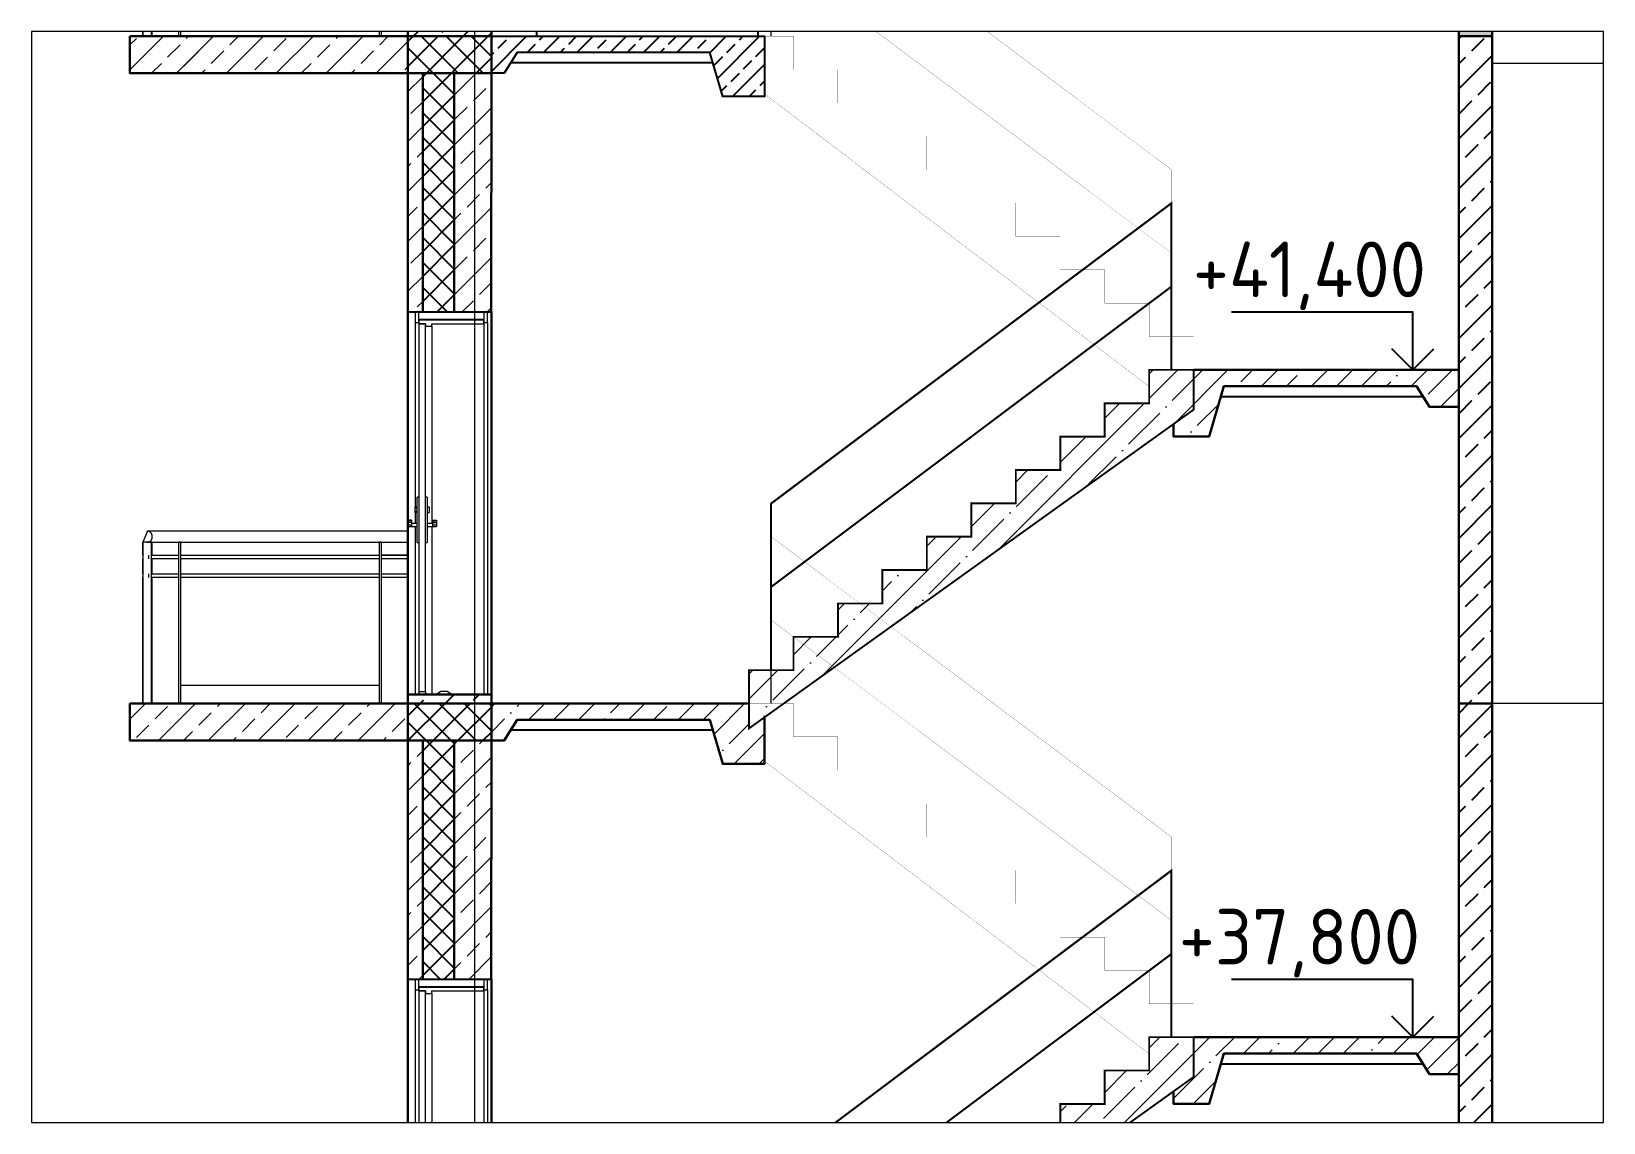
# Paper-space layout 'Лист3' of a CAD drawing. Header units: millimetres. Extents: x 10 to 288, y 5 to 198.
# The model-space entities are those that its viewports show. They can reach past a viewport. Long polylines and large blocks are cut down to what shows.
import ezdxf

# ---------------------------------------------------------------- set-up
doc = ezdxf.new("R2010")
doc.units = ezdxf.units.MM
doc.linetypes.add('Штрих-пунктир', pattern=[24, 20, -1.5, 1, -1.5])
for name, color, linetype, lineweight in [('0.09', 40, 'Continuous', 9), ('0.3', 40, 'Continuous', 30), ('A-DOOR', 250, 'Continuous', 9), ('A-DOOR-FRAM', 250, 'Continuous', 18), ('Балясины', 7, 'Continuous', 9), ('Верхние поручни', 7, 'Continuous', 9), ('Ограждение', 7, 'Continuous', 9), ('Поручни', 250, 'Continuous', 18)]:
    doc.layers.add(name, color=color, linetype=linetype, lineweight=lineweight)
doc.layers.add('0л_штриховка', color=7, linetype='Continuous', lineweight=9, transparency=0.2)
for name, color, linetype in [('0разрез', 7, 'Continuous'), ('Выноски', 130, 'Continuous'), ('заливка стен', 41, 'Continuous'), ('норм двкри', 60, 'Continuous'), ('Оси 2', 253, 'Continuous'), ('Перекрытия', 100, 'Continuous'), ('Стены1', 120, 'Continuous'), ('Фундаменты', 40, 'Continuous')]:
    doc.layers.add(name, color=color, linetype=linetype)
doc.styles.add('ГОСТ', font='GOST Common.ttf', dxfattribs={"height": 400})
pattern_1 = [(45, (-3941.53, -242.98), (-89.80256, 89.80256), []), (45, (-3851.73, -242.98), (-89.80256, 89.80256), [63.5, -31.75])]

psp = doc.layouts.new('Лист3')

msp = doc.modelspace()

# ---------------------------------------------------------------- texts
at = {"layer": 'Выноски', "char_height": 300, "attachment_point": 3, "style": 'ГОСТ'}
for s, insert in [('+41,400', (373185.57, 98282.186)), ('+37,800', (373153.406, 94682.186))]:
    msp.add_mtext_dynamic_manual_height_columns(s, width=1172.88776, gutter_width=2000, heights=[0], dxfattribs=dict(at, insert=insert))

# ---------------------------------------------------------------- blocks, each defined once
blk = doc.blocks.new('Дверь-Наружная-Двойная-Полное остекление-Деревянный_фасад - 1500 x 2000 мм-347512-Сечение 0')
at = {"layer": 'A-DOOR'}
for p, q in [((-10994.3, 2063.4), (-10994.3, 2006.4)), ((-10974.3, 2063.4), (-10994.3, 2063.4)), ((-10974.3, 2025), (-10974.3, 2063.4)), ((-10624.3, 2063.4), (-10624.3, 2025)), ((-10604.3, 2063.4), (-10624.3, 2063.4)), ((-10604.3, 2006.4), (-10604.3, 2063.4)), ((-10994.3, 2006.4), (-10974.3, 2006.4)), ((-10994.3, 2006.4), (-10994.3, 1011.9)), ((-10974.3, 2006.4), (-10974.3, 2018.7)), ((-10624.3, 2018.7), (-10624.3, 2006.4)), ((-10624.3, 2006.4), (-10604.3, 2006.4)), ((-10604.3, 2006.4), (-10604.3, 0)), ((-10974.3, 1064.4), (-10984.3, 1064.4)), ((-10984.3, 1039.4), (-10984.3, 1064.4)), ((-10984.3, 844.4), (-10984.3, 1039.4)), ((-10929.3, 1064.4), (-10939.3, 1064.4)), ((-10929.3, 1064.4), (-10929.3, 1039.4)), ((-10929.3, 1039.4), (-10929.3, 844.4)), ((-11034.3, 936.6), (-11034.3, 939.4)), ((-11014.3, 939.4), (-11034.3, 939.4)), ((-11034.3, 927.4), (-11034.3, 936.6)), ((-11014.3, 936.6), (-11034.3, 936.6)), ((-11014.3, 939.4), (-11014.3, 936.6)), ((-11014.3, 936.6), (-11014.3, 927.4)), ((-10994.3, 1004.6), (-10994.3, 1011.9)), ((-10994.3, 1011.9), (-10984.3, 1011.9)), ((-10984.3, 1004.9), (-10994.3, 1004.9)), ((-10994.3, 996.9), (-10994.3, 1004.6)), ((-10994.3, 989.2), (-10994.3, 996.9)), ((-10994.3, 981.9), (-10994.3, 989.2)), ((-10994.3, 988.9), (-10984.3, 988.9)), ((-10984.3, 981.9), (-10994.3, 981.9)), ((-10994.3, 981.9), (-10994.3, 922.1)), ((-10929.3, 1011.9), (-10919.3, 1011.9)), ((-10929.3, 981.9), (-10919.3, 981.9)), ((-10919.3, 1011.9), (-10919.3, 981.9)), ((-10899.3, 936.6), (-10899.3, 939.4)), ((-10899.3, 939.4), (-10879.3, 939.4)), ((-10899.3, 927.4), (-10899.3, 936.6)), ((-10899.3, 936.6), (-10879.3, 936.6)), ((-10879.3, 939.4), (-10879.3, 936.6)), ((-10879.3, 936.6), (-10879.3, 927.4)), ((-11034.3, 914.4), (-11034.3, 927.4)), ((-11014.3, 927.4), (-11034.3, 927.4)), ((-11034.3, 906.4), (-11034.3, 914.4)), ((-11034.3, 914.4), (-11014.3, 914.4)), ((-11034.3, 906.4), (-11014.3, 906.4)), ((-11014.3, 927.4), (-11014.3, 914.4)), ((-10984.3, 922.4), (-11014.3, 922.4)), ((-11014.3, 914.4), (-11014.3, 912.4)), ((-11014.3, 912.4), (-11014.3, 914.4)), ((-11014.3, 912.3), (-11014.3, 910.6)), ((-11014.3, 910.5), (-11014.3, 912.3)), ((-11014.3, 910.4), (-11014.3, 908.9)), ((-11014.3, 908.9), (-11014.3, 910.4)), ((-11014.3, 907.7), (-11014.3, 906.8)), ((-11014.3, 906.7), (-11014.3, 907.5)), ((-11014.3, 906.4), (-10984.3, 906.4)), ((-10994.3, 906.7), (-10994.3, 0)), ((-10899.3, 922.4), (-10929.3, 922.4)), ((-10929.3, 906.4), (-10899.3, 906.4)), ((-10899.3, 914.4), (-10899.3, 927.4)), ((-10899.3, 927.4), (-10879.3, 927.4)), ((-10899.3, 912.4), (-10899.3, 914.4)), ((-10899.3, 914.4), (-10879.3, 914.4)), ((-10899.3, 914.4), (-10899.3, 912.4)), ((-10899.3, 910.6), (-10899.3, 912.3)), ((-10899.3, 912.3), (-10899.3, 910.5)), ((-10899.3, 908.9), (-10899.3, 910.4)), ((-10899.3, 910.4), (-10899.3, 908.9)), ((-10899.3, 906.8), (-10899.3, 907.7)), ((-10899.3, 907.5), (-10899.3, 906.7)), ((-10899.3, 906.4), (-10879.3, 906.4)), ((-10879.3, 927.4), (-10879.3, 914.4)), ((-10879.3, 914.4), (-10879.3, 906.4)), ((-10984.3, 819.4), (-10984.3, 844.4)), ((-10984.3, 819.4), (-10974.3, 819.4)), ((-10939.3, 819.4), (-10929.3, 819.4)), ((-10929.3, 844.4), (-10929.3, 819.4)), ((-10856.5, 15), (-10881.9, 0)), ((-10821.5, 15), (-10856.5, 15)), ((-10796.1, 0), (-10821.5, 15)), ((-10881.9, 0), (-10796.1, 0))]:
    blk.add_line(p, q, dxfattribs=at)
at = {"layer": 'A-DOOR', "lineweight": 18}
for p, q in [((-10974.3, 2000), (-10974.3, 15)), ((-10939.3, 2000), (-10974.3, 2000)), ((-10939.3, 15), (-10939.3, 2000)), ((-10974.3, 15), (-10939.3, 15))]:
    blk.add_line(p, q, dxfattribs=at)
at = {"layer": 'A-DOOR-FRAM'}
for p, q in [((-10974.3, 2018.7), (-10974.3, 2025)), ((-10974.3, 2025), (-10624.3, 2025)), ((-10624.3, 2018.7), (-10974.3, 2018.7)), ((-10974.3, 2018.7), (-10974.3, 2000)), ((-10974.3, 2000), (-10939.3, 2000)), ((-10939.3, 2000), (-10939.3, 1987.3)), ((-10939.3, 1987.3), (-10904.4, 1987.3)), ((-10904.4, 1987.3), (-10904.4, 2000)), ((-10904.4, 2000), (-10624.3, 2000)), ((-10624.3, 2025), (-10624.3, 2018.7)), ((-10624.3, 2000), (-10624.3, 2018.7))]:
    blk.add_line(p, q, dxfattribs=at)
at = {"layer": 'A-DOOR-FRAM', "lineweight": 9}
for p, q in [((-10904.4, 1987.3), (-10904.4, 922.1)), ((-10624.3, 2000), (-10624.3, 0)), ((-10904.4, 906.8), (-10904.4, 0)), ((-10974.3, 15), (-10974.3, 0)), ((-10939.3, 15), (-10939.3, 0))]:
    blk.add_line(p, q, dxfattribs=at)
blk = doc.blocks.new('Ограждение - 50 x 12 мм-V30-Сечение 0')
at = {"layer": 'Балясины'}
for p, q in [((-11941.6, 4469.8), (-11953.6, 4469.8)), ((-11953.6, 4469.8), (-11953.6, 3600)), ((-11941.6, 3600), (-11941.6, 4469.8))]:
    blk.add_line(p, q, dxfattribs=at)
blk = doc.blocks.new('Ограждение - 50 x 12 мм-319649-Сечение 0')
at = {"layer": 'Балясины'}
for p, q in [((-12146, 4400), (-12146, 4469.8)), ((-12100.7, 4469.8), (-12146, 4469.8)), ((-12095.7, 4469.8), (-12100.7, 4469.8)), ((-12100.7, 4469.8), (-12100.7, 3600)), ((-12095.7, 4400), (-12095.7, 4469.8)), ((-12146, 4300), (-12146, 4380)), ((-12095.7, 4300), (-12095.7, 4380)), ((-12146, 3600), (-12146, 4280)), ((-12095.7, 3600), (-12095.7, 4280))]:
    blk.add_line(p, q, dxfattribs=at)
blk = doc.blocks.new('Ограждение - Ограждение-356374-Сечение 0')
for p, q in [((-12120.4, 40530), (-12146, 40469.8)), ((-12120.4, 40530), (-12146, 40469.8)), ((-12146, 40469.8), (-12146, 39600)), ((-10716.3, 40400), (-10858.3, 40400)), ((-11941.6, 39700), (-10870.3, 39700))]:
    blk.add_line(p, q)
at = {"layer": 'Верхние поручни'}
for p, q in [((-10716.3, 40530), (-12120.4, 40530)), ((-12120.4, 40470), (-10716.3, 40470)), ((-11006.7, 40530), (-11014.3, 40530)), ((-10994.3, 40530), (-10998.1, 40530))]:
    blk.add_line(p, q, dxfattribs=at)
for points, knots in [([(-12095, 40500), (-12094.9, 40502.3), (-12095.3, 40505.7), (-12096.3, 40509.9), (-12097.4, 40512.7), (-12098.6, 40515.3), (-12099.9, 40517.7), (-12101.1, 40519.5), (-12102.1, 40520.8), (-12102.9, 40521.7), (-12103.7, 40522.6), (-12104.8, 40523.6), (-12106.1, 40524.8), (-12107.8, 40526.1), (-12109.6, 40527.1), (-12111.4, 40528), (-12113.1, 40528.8), (-12114.9, 40529.3), (-12117.4, 40529.8), (-12119.8, 40530.1), (-12122.1, 40530), (-12123.3, 40529.8), (-12123.8, 40529.7)], [0, 0, 0, 0, 0.0555556, 0.0833333, 0.1111111, 0.1388889, 0.1666667, 0.1944444, 0.2083333, 0.2222222, 0.2361111, 0.25, 0.2777778, 0.3055556, 0.3333333, 0.3611111, 0.3888889, 0.4166667, 0.4444444, 0.5, 0.5277778, 0.5506367, 0.5506367, 0.5506367, 0.5506367]), ([(-12123.8, 40470.3), (-12122.7, 40470.1), (-12120.9, 40470), (-12118.6, 40470.1), (-12116.8, 40470.3), (-12114.9, 40470.7), (-12113.2, 40471.2), (-12111.7, 40471.8), (-12110.5, 40472.4), (-12109.4, 40472.9), (-12108.3, 40473.6), (-12106.6, 40474.8), (-12104.9, 40476.2), (-12103.6, 40477.5), (-12103, 40478.2), (-12102.6, 40478.7), (-12101.5, 40479.9), (-12099.8, 40482.3), (-12098.4, 40485), (-12097.5, 40487), (-12097, 40488.4), (-12096.1, 40490.9), (-12095.2, 40494.8), (-12095, 40498.2), (-12095, 40500)], [0.4497023, 0.4497023, 0.4497023, 0.4497023, 0.5, 0.5277778, 0.5555556, 0.5833333, 0.6111111, 0.6388889, 0.6527778, 0.6666667, 0.6875, 0.7083333, 0.75, 0.7708333, 0.7760417, 0.78125, 0.7916667, 0.8333333, 0.875, 0.8854167, 0.8958333, 0.9166667, 0.9583333, 1, 1, 1, 1])]:
    blk.add_open_spline(points, degree=3, knots=knots, dxfattribs=at)
at = {"layer": 'Поручни', "color": 7, "lineweight": 9}
for p, q in [((-12114.5, 40380), (-12114.5, 40400)), ((-12097.9, 40400), (-11953.6, 40400)), ((-12097.9, 40400), (-11953.6, 40400)), ((-12097.9, 40400), (-11953.6, 40400)), ((-11941.6, 40400), (-10870.3, 40400)), ((-10858.3, 40400), (-10716.3, 40400)), ((-12114.5, 40280), (-12114.5, 40300)), ((-11953.6, 40380), (-12097.9, 40380)), ((-11953.6, 40380), (-12097.9, 40380)), ((-11953.6, 40380), (-12097.9, 40380)), ((-12097.9, 40300), (-11953.6, 40300)), ((-12097.9, 40300), (-11953.6, 40300)), ((-12097.9, 40300), (-11953.6, 40300)), ((-10870.3, 40380), (-11941.6, 40380)), ((-11941.6, 40300), (-10870.3, 40300)), ((-10716.3, 40380), (-10858.3, 40380)), ((-10858.3, 40300), (-10716.3, 40300)), ((-11953.6, 40280), (-12097.9, 40280)), ((-11953.6, 40280), (-12097.9, 40280)), ((-11953.6, 40280), (-12097.9, 40280)), ((-10870.3, 40280), (-11941.6, 40280)), ((-10716.3, 40280), (-10858.3, 40280))]:
    blk.add_line(p, q, dxfattribs=at)
for name, p in [('Ограждение - 50 x 12 мм-319649-Сечение 0', (0, 36000)), ('Ограждение - 50 x 12 мм-V30-Сечение 0', (0, 36000)), ('Ограждение - 50 x 12 мм-V30-Сечение 0', (1083.3, 36000))]:
    blk.add_blockref(name, p)
blk = doc.blocks.new('типовой')
at = {"lineweight": 9}
h = blk.add_hatch(dxfattribs=at)
h.set_pattern_fill('ANSI33', color=256, scale=30)
h.paths.add_polyline_path([(371632.7, 63633.1), (370132.7, 63633.1), (370132.7, 63433.1), (371632.7, 63433.1)])
h = blk.add_hatch(dxfattribs=at)
h.set_pattern_fill('ANSI33', color=256, scale=30)
h.paths.add_polyline_path([(371632.7, 63633.1), (370132.7, 63633.1), (370132.7, 63433.1), (371632.7, 63433.1)])
h = blk.add_hatch(dxfattribs=at)
h.set_pattern_fill('ANSI33', color=256, scale=30)
h.paths.add_polyline_path([(371632.7, 63633.1), (370132.7, 63633.1), (370132.7, 63433.1), (371632.7, 63433.1)])
h = blk.add_hatch(dxfattribs=at)
h.set_pattern_fill('ANSI33', color=256, scale=30)
h.paths.add_polyline_path([(370423.5, 63633.1), (370423.5, 63433.1), (371632.7, 63433.1), (371632.7, 63633.1)])
h = blk.add_hatch(dxfattribs=at)
h.set_pattern_fill('ANSI33', color=256, scale=30)
h.paths.add_polyline_path([(370423.5, 63633.1), (370423.5, 63433.1), (371632.7, 63433.1), (371632.7, 63633.1)])
h = blk.add_hatch(dxfattribs=at)
h.set_pattern_fill('ANSI33', color=256, scale=30)
h.paths.add_polyline_path([(370423.5, 63633.1), (370423.5, 63433.1), (371632.7, 63433.1), (371632.7, 63633.1)])
h = blk.add_hatch()
h.set_pattern_fill('ANSI33', color=256, scale=30)
h.paths.add_polyline_path([(372083.5, 63682.4), (371632.7, 63682.4), (371632.7, 63633.1), (372083.5, 63633.1)])
h = blk.add_hatch()
h.set_pattern_fill('ANSI33', color=256, scale=30)
h.paths.add_polyline_path([(372083.5, 63682.4), (371632.7, 63682.4), (371632.7, 63633.1), (372083.5, 63633.1)])
h = blk.add_hatch()
h.set_pattern_fill('ANSI33', color=256, scale=30)
h.paths.add_polyline_path([(372083.5, 63682.4), (371632.7, 63682.4), (371632.7, 63633.1), (372083.5, 63633.1)])
h = blk.add_hatch()
h.set_pattern_fill('ANSI33', color=256, scale=30)
h.paths.add_polyline_path([(372083.5, 63682.4), (371632.7, 63682.4), (371632.7, 63633.1), (372083.5, 63633.1)])
h = blk.add_hatch()
h.set_pattern_fill('ANSI33', color=256, scale=30)
h.paths.add_polyline_path([(372083.5, 63682.4), (371632.7, 63682.4), (371632.7, 63633.1), (372083.5, 63633.1)])
h = blk.add_hatch()
h.set_pattern_fill('ANSI33', color=256, scale=30)
h.paths.add_polyline_path([(372083.5, 63682.4), (371632.7, 63682.4), (371632.7, 63633.1), (372083.5, 63633.1)])
h = blk.add_hatch()
h.set_pattern_fill('ANSI37', color=256, scale=30)
h.paths.add_polyline_path([(372083.5, 63633.1), (371632.7, 63633.1), (371632.7, 63433.1), (372083.5, 63433.1)])
h.paths.add_polyline_path([(371882.7, 63433.1), (371712.7, 63433.1), (371712.7, 63077.5), (371712.7, 62146.2), (371882.7, 62146.2)])
h = blk.add_hatch()
h.set_pattern_fill('ANSI37', color=256, scale=30)
h.paths.add_polyline_path([(372083.5, 63633.1), (371632.7, 63633.1), (371632.7, 63433.1), (372083.5, 63433.1)])
h.paths.add_polyline_path([(371882.7, 63433.1), (371712.7, 63433.1), (371712.7, 63077.5), (371712.7, 62146.2), (371882.7, 62146.2)])
h = blk.add_hatch()
h.set_pattern_fill('ANSI37', color=256, scale=30)
h.paths.add_polyline_path([(372083.5, 63633.1), (371632.7, 63633.1), (371632.7, 63433.1), (372083.5, 63433.1)])
h.paths.add_polyline_path([(371882.7, 63433.1), (371712.7, 63433.1), (371712.7, 63077.5), (371712.7, 62146.2), (371882.7, 62146.2)])
h = blk.add_hatch()
h.set_pattern_fill('ANSI37', color=256, scale=30)
h.paths.add_polyline_path([(372083.5, 63633.1), (371632.7, 63633.1), (371632.7, 63433.1), (372083.5, 63433.1)])
h.paths.add_polyline_path([(371882.7, 63433.1), (371712.7, 63433.1), (371712.7, 63077.5), (371712.7, 62146.2), (371882.7, 62146.2)])
h = blk.add_hatch()
h.set_pattern_fill('ANSI37', color=256, scale=30)
h.paths.add_polyline_path([(372083.5, 63633.1), (371632.7, 63633.1), (371632.7, 63433.1), (372083.5, 63433.1)])
h.paths.add_polyline_path([(371882.7, 63433.1), (371712.7, 63433.1), (371712.7, 63077.5), (371712.7, 62146.2), (371882.7, 62146.2)])
h = blk.add_hatch()
h.set_pattern_fill('ANSI37', color=256, scale=30)
h.paths.add_polyline_path([(372083.5, 63633.1), (371632.7, 63633.1), (371632.7, 63433.1), (372083.5, 63433.1)])
h.paths.add_polyline_path([(371882.7, 63433.1), (371712.7, 63433.1), (371712.7, 63077.5), (371712.7, 62146.2), (371882.7, 62146.2)])
h = blk.add_hatch()
h.set_pattern_fill('ANSI33', color=256, scale=30)
h.paths.add_polyline_path([(377484.6, 63633.1), (377304.6, 63633.1), (377304.6, 60033.1), (377484.6, 60033.1)])
h = blk.add_hatch()
h.set_pattern_fill('ANSI33', color=256, scale=30)
h.paths.add_polyline_path([(377484.6, 63633.1), (377304.6, 63633.1), (377304.6, 60033.1), (377484.6, 60033.1)])
h = blk.add_hatch()
h.set_pattern_fill('ANSI33', color=256, scale=30)
h.paths.add_polyline_path([(377484.6, 63633.1), (377304.6, 63633.1), (377304.6, 60033.1), (377484.6, 60033.1)])
h = blk.add_hatch()
h.set_pattern_fill('ANSI33', color=256, scale=30)
h.paths.add_polyline_path([(377484.6, 63633.1), (377304.6, 63633.1), (377304.6, 60033.1), (377484.6, 60033.1)])
h = blk.add_hatch()
h.set_pattern_fill('ANSI33', color=256, scale=30)
h.paths.add_polyline_path([(377484.6, 63633.1), (377304.6, 63633.1), (377304.6, 60033.1), (377484.6, 60033.1)])
h = blk.add_hatch()
h.set_pattern_fill('ANSI33', color=256, scale=30)
h.paths.add_polyline_path([(377484.6, 63633.1), (377304.6, 63633.1), (377304.6, 60033.1), (377484.6, 60033.1)])
h = blk.add_hatch(dxfattribs=at)
h.set_pattern_fill('ANSI33', color=256, scale=30)
h.paths.add_polyline_path([(371712.7, 63433.1), (371632.7, 63433.1), (371632.7, 62146.2), (371712.7, 62146.2), (371712.7, 63132.6)])
h.paths.add_polyline_path([(372083.5, 63433.1), (371882.7, 63433.1), (371882.7, 62146.2), (372082.7, 62146.2)])
h = blk.add_hatch(dxfattribs=at)
h.set_pattern_fill('ANSI33', color=256, scale=30)
h.paths.add_polyline_path([(371712.7, 63433.1), (371632.7, 63433.1), (371632.7, 62146.2), (371712.7, 62146.2), (371712.7, 63132.6)])
h.paths.add_polyline_path([(372083.5, 63433.1), (371882.7, 63433.1), (371882.7, 62146.2), (372082.7, 62146.2)])
h = blk.add_hatch(dxfattribs=at)
h.set_pattern_fill('ANSI33', color=256, scale=30)
h.paths.add_polyline_path([(371712.7, 63433.1), (371632.7, 63433.1), (371632.7, 62146.2), (371712.7, 62146.2), (371712.7, 63132.6)])
h.paths.add_polyline_path([(372083.5, 63433.1), (371882.7, 63433.1), (371882.7, 62146.2), (372082.7, 62146.2)])
h = blk.add_hatch(dxfattribs=at)
h.set_pattern_fill('ANSI33', color=256, scale=30)
h.paths.add_polyline_path([(371712.7, 63433.1), (371632.7, 63433.1), (371632.7, 62146.2), (371712.7, 62146.2), (371712.7, 63132.6)])
h.paths.add_polyline_path([(372083.5, 63433.1), (371882.7, 63433.1), (371882.7, 62146.2), (372082.7, 62146.2)])
h = blk.add_hatch(dxfattribs=at)
h.set_pattern_fill('ANSI33', color=256, scale=30)
h.paths.add_polyline_path([(371712.7, 63433.1), (371632.7, 63433.1), (371632.7, 62146.2), (371712.7, 62146.2), (371712.7, 63132.6)])
h.paths.add_polyline_path([(372083.5, 63433.1), (371882.7, 63433.1), (371882.7, 62146.2), (372082.7, 62146.2)])
h = blk.add_hatch(dxfattribs=at)
h.set_pattern_fill('ANSI33', color=256, scale=30)
h.paths.add_polyline_path([(371712.7, 63433.1), (371632.7, 63433.1), (371632.7, 62146.2), (371712.7, 62146.2), (371712.7, 63132.6)])
h.paths.add_polyline_path([(372083.5, 63433.1), (371882.7, 63433.1), (371882.7, 62146.2), (372082.7, 62146.2)])
h = blk.add_hatch(dxfattribs=at)
h.set_pattern_fill('ANSI35', color=256, scale=30)
h.paths.add_polyline_path([(375873.5, 61618.9), (375873.5, 61833.1), (375633.5, 61833.1), (375633.5, 61653.1), (375393.5, 61653.1), (375393.5, 61473.1), (375153.5, 61473.1), (375153.5, 61293.1), (374913.5, 61293.1), (374913.5, 61113.1), (374673.5, 61113.1), (374673.5, 60933.1), (374433.5, 60933.1), (374433.5, 60753.1), (374193.5, 60753.1), (374193.5, 60573.1), (373953.5, 60573.1), (373953.5, 60393.1), (373713.5, 60393.1), (373713.5, 60213.1), (373473.5, 60213.1), (373473.5, 60033.1), (373557.2, 60033.1), (373557.2, 59958.8)])
h.paths.add_polyline_path([(377304.6, 61833.1), (375873.5, 61833.1), (375873.5, 61618.9), (375765.1, 61541.2), (375765.1, 61474.1), (375957.5, 61474.1), (376036.7, 61744.9), (377076.5, 61744.9), (377146.1, 61633.1), (377304.6, 61633.1)])
h.paths.add_polyline_path([(373473.5, 60033.1), (372083.5, 60033.1), (372083.5, 59833.1), (372153.1, 59833.1), (372222.6, 59944.9), (373262.4, 59944.9), (373331.9, 59707.3), (373557.2, 59707.3), (373557.2, 59958.8), (373473.5, 59898.8)])
h = blk.add_hatch(dxfattribs=at)
h.set_pattern_fill('ANSI35', color=256, scale=30)
h.paths.add_polyline_path([(375873.5, 61618.9), (375873.5, 61833.1), (375633.5, 61833.1), (375633.5, 61653.1), (375393.5, 61653.1), (375393.5, 61473.1), (375153.5, 61473.1), (375153.5, 61293.1), (374913.5, 61293.1), (374913.5, 61113.1), (374673.5, 61113.1), (374673.5, 60933.1), (374433.5, 60933.1), (374433.5, 60753.1), (374193.5, 60753.1), (374193.5, 60573.1), (373953.5, 60573.1), (373953.5, 60393.1), (373713.5, 60393.1), (373713.5, 60213.1), (373473.5, 60213.1), (373473.5, 60033.1), (373557.2, 60033.1), (373557.2, 59958.8)])
h.paths.add_polyline_path([(377304.6, 61833.1), (375873.5, 61833.1), (375873.5, 61618.9), (375765.1, 61541.2), (375765.1, 61474.1), (375957.5, 61474.1), (376036.7, 61744.9), (377076.5, 61744.9), (377146.1, 61633.1), (377304.6, 61633.1)])
h.paths.add_polyline_path([(373473.5, 60033.1), (372083.5, 60033.1), (372083.5, 59833.1), (372153.1, 59833.1), (372222.6, 59944.9), (373262.4, 59944.9), (373331.9, 59707.3), (373557.2, 59707.3), (373557.2, 59958.8), (373473.5, 59898.8)])
h = blk.add_hatch(dxfattribs=at)
h.set_pattern_fill('ANSI35', color=256, scale=30)
h.paths.add_polyline_path([(375873.5, 61618.9), (375873.5, 61833.1), (375633.5, 61833.1), (375633.5, 61653.1), (375393.5, 61653.1), (375393.5, 61473.1), (375153.5, 61473.1), (375153.5, 61293.1), (374913.5, 61293.1), (374913.5, 61113.1), (374673.5, 61113.1), (374673.5, 60933.1), (374433.5, 60933.1), (374433.5, 60753.1), (374193.5, 60753.1), (374193.5, 60573.1), (373953.5, 60573.1), (373953.5, 60393.1), (373713.5, 60393.1), (373713.5, 60213.1), (373473.5, 60213.1), (373473.5, 60033.1), (373557.2, 60033.1), (373557.2, 59958.8)])
h.paths.add_polyline_path([(377304.6, 61833.1), (375873.5, 61833.1), (375873.5, 61618.9), (375765.1, 61541.2), (375765.1, 61474.1), (375957.5, 61474.1), (376036.7, 61744.9), (377076.5, 61744.9), (377146.1, 61633.1), (377304.6, 61633.1)])
h.paths.add_polyline_path([(373473.5, 60033.1), (372083.5, 60033.1), (372083.5, 59833.1), (372153.1, 59833.1), (372222.6, 59944.9), (373262.4, 59944.9), (373331.9, 59707.3), (373557.2, 59707.3), (373557.2, 59958.8), (373473.5, 59898.8)])
h = blk.add_hatch(dxfattribs=at)
h.set_pattern_fill('ANSI35', color=256, scale=30)
h.paths.add_polyline_path([(375873.5, 61618.9), (375873.5, 61833.1), (375633.5, 61833.1), (375633.5, 61653.1), (375393.5, 61653.1), (375393.5, 61473.1), (375153.5, 61473.1), (375153.5, 61293.1), (374913.5, 61293.1), (374913.5, 61113.1), (374673.5, 61113.1), (374673.5, 60933.1), (374433.5, 60933.1), (374433.5, 60753.1), (374193.5, 60753.1), (374193.5, 60573.1), (373953.5, 60573.1), (373953.5, 60393.1), (373713.5, 60393.1), (373713.5, 60213.1), (373473.5, 60213.1), (373473.5, 60033.1), (373557.2, 60033.1), (373557.2, 59958.8)])
h.paths.add_polyline_path([(377304.6, 61833.1), (375873.5, 61833.1), (375873.5, 61618.9), (375765.1, 61541.2), (375765.1, 61474.1), (375957.5, 61474.1), (376036.7, 61744.9), (377076.5, 61744.9), (377146.1, 61633.1), (377304.6, 61633.1)])
h.paths.add_polyline_path([(373473.5, 60033.1), (372083.5, 60033.1), (372083.5, 59833.1), (372153.1, 59833.1), (372222.6, 59944.9), (373262.4, 59944.9), (373331.9, 59707.3), (373557.2, 59707.3), (373557.2, 59958.8), (373473.5, 59898.8)])
h = blk.add_hatch(dxfattribs=at)
h.set_pattern_fill('ANSI35', color=256, scale=30)
h.paths.add_polyline_path([(375873.5, 61618.9), (375873.5, 61833.1), (375633.5, 61833.1), (375633.5, 61653.1), (375393.5, 61653.1), (375393.5, 61473.1), (375153.5, 61473.1), (375153.5, 61293.1), (374913.5, 61293.1), (374913.5, 61113.1), (374673.5, 61113.1), (374673.5, 60933.1), (374433.5, 60933.1), (374433.5, 60753.1), (374193.5, 60753.1), (374193.5, 60573.1), (373953.5, 60573.1), (373953.5, 60393.1), (373713.5, 60393.1), (373713.5, 60213.1), (373473.5, 60213.1), (373473.5, 60033.1), (373557.2, 60033.1), (373557.2, 59958.8)])
h.paths.add_polyline_path([(377304.6, 61833.1), (375873.5, 61833.1), (375873.5, 61618.9), (375765.1, 61541.2), (375765.1, 61474.1), (375957.5, 61474.1), (376036.7, 61744.9), (377076.5, 61744.9), (377146.1, 61633.1), (377304.6, 61633.1)])
h.paths.add_polyline_path([(373473.5, 60033.1), (372083.5, 60033.1), (372083.5, 59833.1), (372153.1, 59833.1), (372222.6, 59944.9), (373262.4, 59944.9), (373331.9, 59707.3), (373557.2, 59707.3), (373557.2, 59958.8), (373473.5, 59898.8)])
h = blk.add_hatch(dxfattribs=at)
h.set_pattern_fill('ANSI35', color=256, scale=30)
h.paths.add_polyline_path([(375873.5, 61618.9), (375873.5, 61833.1), (375633.5, 61833.1), (375633.5, 61653.1), (375393.5, 61653.1), (375393.5, 61473.1), (375153.5, 61473.1), (375153.5, 61293.1), (374913.5, 61293.1), (374913.5, 61113.1), (374673.5, 61113.1), (374673.5, 60933.1), (374433.5, 60933.1), (374433.5, 60753.1), (374193.5, 60753.1), (374193.5, 60573.1), (373953.5, 60573.1), (373953.5, 60393.1), (373713.5, 60393.1), (373713.5, 60213.1), (373473.5, 60213.1), (373473.5, 60033.1), (373557.2, 60033.1), (373557.2, 59958.8)])
h.paths.add_polyline_path([(377304.6, 61833.1), (375873.5, 61833.1), (375873.5, 61618.9), (375765.1, 61541.2), (375765.1, 61474.1), (375957.5, 61474.1), (376036.7, 61744.9), (377076.5, 61744.9), (377146.1, 61633.1), (377304.6, 61633.1)])
h.paths.add_polyline_path([(373473.5, 60033.1), (372083.5, 60033.1), (372083.5, 59833.1), (372153.1, 59833.1), (372222.6, 59944.9), (373262.4, 59944.9), (373331.9, 59707.3), (373557.2, 59707.3), (373557.2, 59958.8), (373473.5, 59898.8)])
at = {"layer": '0л_штриховка', "lineweight": 9}
h = blk.add_hatch(dxfattribs=at)
h.set_pattern_fill('ANSI33', color=256, scale=30)
h.paths.add_polyline_path([(371632.7, 63633.1), (370132.7, 63633.1), (370132.7, 63433.1), (371632.7, 63433.1)])
h = blk.add_hatch(dxfattribs=at)
h.set_pattern_fill('ANSI33', color=256, scale=30)
h.paths.add_polyline_path([(371632.7, 63633.1), (370132.7, 63633.1), (370132.7, 63433.1), (371632.7, 63433.1)])
h = blk.add_hatch(dxfattribs=at)
h.set_pattern_fill('ANSI33', color=256, scale=30)
h.paths.add_polyline_path([(371632.7, 63633.1), (370132.7, 63633.1), (370132.7, 63433.1), (371632.7, 63433.1)])
at = {"layer": '0л_штриховка'}
h = blk.add_hatch(dxfattribs=at)
h.set_pattern_fill('ANSI33', color=256, scale=30)
h.paths.add_polyline_path([(372083.5, 63682.4), (371632.7, 63682.4), (371632.7, 63633.1), (372083.5, 63633.1)])
h = blk.add_hatch(dxfattribs=at)
h.set_pattern_fill('ANSI33', color=256, scale=30)
h.paths.add_polyline_path([(372083.5, 63682.4), (371632.7, 63682.4), (371632.7, 63633.1), (372083.5, 63633.1)])
h = blk.add_hatch(dxfattribs=at)
h.set_pattern_fill('ANSI33', color=256, scale=30)
h.paths.add_polyline_path([(372083.5, 63682.4), (371632.7, 63682.4), (371632.7, 63633.1), (372083.5, 63633.1)])
at = {"layer": '0л_штриховка', "lineweight": 9}
h = blk.add_hatch(dxfattribs=at)
h.set_pattern_fill('ANSI37', color=256, scale=30)
h.paths.add_polyline_path([(372083.5, 63633.1), (371632.7, 63633.1), (371632.7, 63433.1), (372083.5, 63433.1)])
h.paths.add_polyline_path([(371882.7, 63433.1), (371712.7, 63433.1), (371712.7, 63077.5), (371712.7, 62146.2), (371882.7, 62146.2)])
h = blk.add_hatch(dxfattribs=at)
h.set_pattern_fill('ANSI37', color=256, scale=30)
h.paths.add_polyline_path([(372083.5, 63633.1), (371632.7, 63633.1), (371632.7, 63433.1), (372083.5, 63433.1)])
h.paths.add_polyline_path([(371882.7, 63433.1), (371712.7, 63433.1), (371712.7, 63077.5), (371712.7, 62146.2), (371882.7, 62146.2)])
h = blk.add_hatch(dxfattribs=at)
h.set_pattern_fill('ANSI37', color=256, scale=30)
h.paths.add_polyline_path([(372083.5, 63633.1), (371632.7, 63633.1), (371632.7, 63433.1), (372083.5, 63433.1)])
h.paths.add_polyline_path([(371882.7, 63433.1), (371712.7, 63433.1), (371712.7, 63077.5), (371712.7, 62146.2), (371882.7, 62146.2)])
h = blk.add_hatch(dxfattribs=at)
h.set_pattern_fill('ANSI33', color=256, scale=30)
h.paths.add_polyline_path([(377484.6, 63633.1), (377304.6, 63633.1), (377304.6, 60033.1), (377484.6, 60033.1)])
h = blk.add_hatch(dxfattribs=at)
h.set_pattern_fill('ANSI33', color=256, scale=30)
h.paths.add_polyline_path([(377484.6, 63633.1), (377304.6, 63633.1), (377304.6, 60033.1), (377484.6, 60033.1)])
h = blk.add_hatch(dxfattribs=at)
h.set_pattern_fill('ANSI33', color=256, scale=30)
h.paths.add_polyline_path([(377484.6, 63633.1), (377304.6, 63633.1), (377304.6, 60033.1), (377484.6, 60033.1)])
h = blk.add_hatch(dxfattribs=at)
h.set_pattern_fill('ANSI33', color=256, scale=30)
h.paths.add_polyline_path([(371712.7, 63433.1), (371632.7, 63433.1), (371632.7, 62146.2), (371712.7, 62146.2), (371712.7, 63132.6)])
h.paths.add_polyline_path([(372083.5, 63433.1), (371882.7, 63433.1), (371882.7, 62146.2), (372082.7, 62146.2)])
h = blk.add_hatch(dxfattribs=at)
h.set_pattern_fill('ANSI33', color=256, scale=30)
h.paths.add_polyline_path([(371712.7, 63433.1), (371632.7, 63433.1), (371632.7, 62146.2), (371712.7, 62146.2), (371712.7, 63132.6)])
h.paths.add_polyline_path([(372083.5, 63433.1), (371882.7, 63433.1), (371882.7, 62146.2), (372082.7, 62146.2)])
h = blk.add_hatch(dxfattribs=at)
h.set_pattern_fill('ANSI33', color=256, scale=30)
h.paths.add_polyline_path([(371712.7, 63433.1), (371632.7, 63433.1), (371632.7, 62146.2), (371712.7, 62146.2), (371712.7, 63132.6)])
h.paths.add_polyline_path([(372083.5, 63433.1), (371882.7, 63433.1), (371882.7, 62146.2), (372082.7, 62146.2)])
h = blk.add_hatch(dxfattribs=at)
h.set_pattern_fill('ANSI35', color=256, scale=30)
h.paths.add_polyline_path([(375873.5, 61618.9), (375873.5, 61833.1), (375633.5, 61833.1), (375633.5, 61653.1), (375393.5, 61653.1), (375393.5, 61473.1), (375153.5, 61473.1), (375153.5, 61293.1), (374913.5, 61293.1), (374913.5, 61113.1), (374673.5, 61113.1), (374673.5, 60933.1), (374433.5, 60933.1), (374433.5, 60753.1), (374193.5, 60753.1), (374193.5, 60573.1), (373953.5, 60573.1), (373953.5, 60393.1), (373713.5, 60393.1), (373713.5, 60213.1), (373473.5, 60213.1), (373473.5, 60033.1), (373557.2, 60033.1), (373557.2, 59958.8)])
h.paths.add_polyline_path([(377304.6, 61833.1), (375873.5, 61833.1), (375873.5, 61618.9), (375765.1, 61541.2), (375765.1, 61474.1), (375957.5, 61474.1), (376036.7, 61744.9), (377076.5, 61744.9), (377146.1, 61633.1), (377304.6, 61633.1)])
h.paths.add_polyline_path([(373473.5, 60033.1), (372083.5, 60033.1), (372083.5, 59833.1), (372153.1, 59833.1), (372222.6, 59944.9), (373262.4, 59944.9), (373331.9, 59707.3), (373557.2, 59707.3), (373557.2, 59958.8), (373473.5, 59898.8)])
h = blk.add_hatch(dxfattribs=at)
h.set_pattern_fill('ANSI35', color=256, scale=30)
h.paths.add_polyline_path([(375873.5, 61618.9), (375873.5, 61833.1), (375633.5, 61833.1), (375633.5, 61653.1), (375393.5, 61653.1), (375393.5, 61473.1), (375153.5, 61473.1), (375153.5, 61293.1), (374913.5, 61293.1), (374913.5, 61113.1), (374673.5, 61113.1), (374673.5, 60933.1), (374433.5, 60933.1), (374433.5, 60753.1), (374193.5, 60753.1), (374193.5, 60573.1), (373953.5, 60573.1), (373953.5, 60393.1), (373713.5, 60393.1), (373713.5, 60213.1), (373473.5, 60213.1), (373473.5, 60033.1), (373557.2, 60033.1), (373557.2, 59958.8)])
h.paths.add_polyline_path([(377304.6, 61833.1), (375873.5, 61833.1), (375873.5, 61618.9), (375765.1, 61541.2), (375765.1, 61474.1), (375957.5, 61474.1), (376036.7, 61744.9), (377076.5, 61744.9), (377146.1, 61633.1), (377304.6, 61633.1)])
h.paths.add_polyline_path([(373473.5, 60033.1), (372083.5, 60033.1), (372083.5, 59833.1), (372153.1, 59833.1), (372222.6, 59944.9), (373262.4, 59944.9), (373331.9, 59707.3), (373557.2, 59707.3), (373557.2, 59958.8), (373473.5, 59898.8)])
h = blk.add_hatch(dxfattribs=at)
h.set_pattern_fill('ANSI35', color=256, scale=30)
h.paths.add_polyline_path([(375873.5, 61618.9), (375873.5, 61833.1), (375633.5, 61833.1), (375633.5, 61653.1), (375393.5, 61653.1), (375393.5, 61473.1), (375153.5, 61473.1), (375153.5, 61293.1), (374913.5, 61293.1), (374913.5, 61113.1), (374673.5, 61113.1), (374673.5, 60933.1), (374433.5, 60933.1), (374433.5, 60753.1), (374193.5, 60753.1), (374193.5, 60573.1), (373953.5, 60573.1), (373953.5, 60393.1), (373713.5, 60393.1), (373713.5, 60213.1), (373473.5, 60213.1), (373473.5, 60033.1), (373557.2, 60033.1), (373557.2, 59958.8)])
h.paths.add_polyline_path([(377304.6, 61833.1), (375873.5, 61833.1), (375873.5, 61618.9), (375765.1, 61541.2), (375765.1, 61474.1), (375957.5, 61474.1), (376036.7, 61744.9), (377076.5, 61744.9), (377146.1, 61633.1), (377304.6, 61633.1)])
h.paths.add_polyline_path([(373473.5, 60033.1), (372083.5, 60033.1), (372083.5, 59833.1), (372153.1, 59833.1), (372222.6, 59944.9), (373262.4, 59944.9), (373331.9, 59707.3), (373557.2, 59707.3), (373557.2, 59958.8), (373473.5, 59898.8)])
at = {"lineweight": 9, "ltscale": 10}
blk.add_line((373593.5, 63633.1), (373593.5, 64533.1), dxfattribs=at)
blk.add_line((373593.5, 63633.1), (373593.5, 64533.1), dxfattribs=at)
blk.add_line((373593.5, 63633.1), (373593.5, 64533.1), dxfattribs=at)
blk.add_line((373593.5, 63633.1), (373593.5, 64533.1), dxfattribs=at)
blk.add_line((373593.5, 63633.1), (373593.5, 64533.1), dxfattribs=at)
blk.add_line((373593.5, 63633.1), (373593.5, 64533.1), dxfattribs=at)
for p, q in [((371632.7, 63633.1), (371632.7, 63433.1)), ((371632.7, 63633.1), (371632.7, 63433.1)), ((371632.7, 63633.1), (371632.7, 63433.1)), ((371632.7, 63633.1), (371632.7, 63433.1)), ((371632.7, 63633.1), (371632.7, 63433.1)), ((371632.7, 63633.1), (371632.7, 63433.1)), ((371632.7, 63633.1), (371632.7, 63433.1)), ((371632.7, 63633.1), (371632.7, 63433.1)), ((371632.7, 63633.1), (371632.7, 63433.1)), ((371632.7, 63633.1), (371632.7, 63433.1)), ((371632.7, 63633.1), (371632.7, 63433.1)), ((371632.7, 63633.1), (371632.7, 63433.1)), ((371632.7, 63433.1), (370132.7, 63433.1)), ((371632.7, 63433.1), (370132.7, 63433.1)), ((371632.7, 63433.1), (370132.7, 63433.1)), ((371632.7, 63433.1), (370132.7, 63433.1)), ((371632.7, 63433.1), (370132.7, 63433.1)), ((371632.7, 63433.1), (370132.7, 63433.1)), ((371632.7, 60033.1), (372083.5, 60033.1)), ((371632.7, 60033.1), (372083.5, 60033.1)), ((371632.7, 60033.1), (372083.5, 60033.1)), ((371632.7, 60033.1), (372083.5, 60033.1)), ((371632.7, 60033.1), (372083.5, 60033.1)), ((371632.7, 60033.1), (372083.5, 60033.1)), ((371632.7, 60033.1), (372083.5, 60033.1)), ((371632.7, 60033.1), (372083.5, 60033.1)), ((371632.7, 60033.1), (372083.5, 60033.1)), ((372083.5, 60033.1), (372083.5, 59833.1)), ((372083.5, 60033.1), (372083.5, 59833.1)), ((372083.5, 60033.1), (372083.5, 59833.1)), ((372083.5, 60033.1), (372083.5, 59833.1)), ((372083.5, 60033.1), (372083.5, 59833.1)), ((372083.5, 60033.1), (372083.5, 59833.1)), ((372083.5, 60033.1), (372083.5, 59833.1)), ((372083.5, 60033.1), (372083.5, 59833.1)), ((372083.5, 60033.1), (372083.5, 59833.1)), ((372083.5, 59833.1), (371632.7, 59833.1)), ((372083.5, 59833.1), (371632.7, 59833.1)), ((372083.5, 59833.1), (371632.7, 59833.1)), ((372083.5, 59833.1), (371632.7, 59833.1)), ((372083.5, 59833.1), (371632.7, 59833.1)), ((372083.5, 59833.1), (371632.7, 59833.1)), ((372083.5, 59833.1), (371632.7, 59833.1)), ((372083.5, 59833.1), (371632.7, 59833.1)), ((372083.5, 59833.1), (371632.7, 59833.1))]:
    blk.add_line(p, q)
at = {"lineweight": 30}
for p, q in [((371632.7, 63633.1), (371632.7, 63433.1)), ((371632.7, 63633.1), (371632.7, 63433.1)), ((371632.7, 63633.1), (371632.7, 63433.1)), ((371632.7, 60033.1), (371632.7, 59833.1)), ((371632.7, 60033.1), (371632.7, 59833.1)), ((371632.7, 60033.1), (371632.7, 59833.1)), ((371632.7, 60033.1), (371632.7, 59833.1)), ((371632.7, 60033.1), (371632.7, 59833.1)), ((371632.7, 60033.1), (371632.7, 59833.1)), ((371632.7, 60033.1), (371632.7, 59833.1)), ((371632.7, 60033.1), (371632.7, 59833.1)), ((371632.7, 60033.1), (371632.7, 59833.1)), ((371632.7, 59833.1), (370132.7, 59833.1)), ((371632.7, 59833.1), (370132.7, 59833.1)), ((371632.7, 59833.1), (370132.7, 59833.1)), ((371632.7, 59833.1), (370132.7, 59833.1)), ((371632.7, 59833.1), (370132.7, 59833.1)), ((371632.7, 59833.1), (370132.7, 59833.1))]:
    blk.add_line(p, q, dxfattribs=at)
at = {"ltscale": 10}
for p, q in [((377304.6, 63633.1), (377304.6, 60033.1)), ((377304.6, 63633.1), (377304.6, 60033.1)), ((377304.6, 63633.1), (377304.6, 60033.1)), ((377304.6, 63633.1), (377304.6, 60033.1)), ((377304.6, 63633.1), (377304.6, 60033.1)), ((377304.6, 63633.1), (377304.6, 60033.1)), ((375753.5, 62733.1), (373593.5, 61113.1)), ((375753.5, 62733.1), (373593.5, 61113.1)), ((375753.5, 62733.1), (373593.5, 61113.1)), ((375753.5, 62733.1), (373593.5, 61113.1)), ((375753.5, 62733.1), (373593.5, 61113.1)), ((375753.5, 62733.1), (373593.5, 61113.1)), ((375753.5, 62733.1), (373593.5, 61113.1)), ((375753.5, 62733.1), (373593.5, 61113.1)), ((375753.5, 62733.1), (373593.5, 61113.1)), ((375753.5, 61833.1), (375753.5, 62733.1)), ((375753.5, 61833.1), (375753.5, 62733.1)), ((375753.5, 61833.1), (375753.5, 62733.1)), ((375753.5, 61833.1), (375753.5, 62733.1)), ((375753.5, 61833.1), (375753.5, 62733.1)), ((375753.5, 61833.1), (375753.5, 62733.1)), ((375753.5, 61833.1), (375753.5, 62733.1)), ((375753.5, 61833.1), (375753.5, 62733.1)), ((375753.5, 61833.1), (375753.5, 62733.1)), ((375753.5, 62283.1), (373593.5, 60663.1)), ((375753.5, 62283.1), (373593.5, 60663.1)), ((375753.5, 62283.1), (373593.5, 60663.1)), ((375753.5, 62283.1), (373593.5, 60663.1)), ((375753.5, 62283.1), (373593.5, 60663.1)), ((375753.5, 62283.1), (373593.5, 60663.1)), ((375753.5, 62283.1), (373593.5, 60663.1)), ((375753.5, 62283.1), (373593.5, 60663.1)), ((375753.5, 62283.1), (373593.5, 60663.1)), ((375753.5, 61833.1), (375753.5, 62283.1)), ((375753.5, 61833.1), (375753.5, 62283.1)), ((375753.5, 61833.1), (375753.5, 62283.1)), ((375753.5, 61833.1), (375753.5, 62283.1)), ((375753.5, 61833.1), (375753.5, 62283.1)), ((375753.5, 61833.1), (375753.5, 62283.1)), ((375753.5, 61833.1), (375753.5, 62283.1)), ((375753.5, 61833.1), (375753.5, 62283.1)), ((375753.5, 61833.1), (375753.5, 62283.1)), ((376020.4, 61689), (377111.3, 61689)), ((376020.4, 61689), (377111.3, 61689)), ((376020.4, 61689), (377111.3, 61689)), ((376020.4, 61689), (377111.3, 61689)), ((376020.4, 61689), (377111.3, 61689)), ((376020.4, 61689), (377111.3, 61689)), ((376020.4, 61689), (377111.3, 61689)), ((376020.4, 61689), (377111.3, 61689)), ((376020.4, 61689), (377111.3, 61689)), ((373593.5, 60213.1), (373593.5, 61113.1)), ((373593.5, 60213.1), (373593.5, 61113.1)), ((373593.5, 60213.1), (373593.5, 61113.1)), ((373593.5, 60213.1), (373593.5, 61113.1)), ((373593.5, 60213.1), (373593.5, 61113.1)), ((373593.5, 60213.1), (373593.5, 61113.1)), ((373593.5, 60213.1), (373593.5, 61113.1)), ((373593.5, 60213.1), (373593.5, 61113.1)), ((373593.5, 60213.1), (373593.5, 61113.1)), ((373593.5, 60213.1), (373593.5, 60663.1)), ((373593.5, 60213.1), (373593.5, 60663.1)), ((373593.5, 60213.1), (373593.5, 60663.1)), ((373593.5, 60213.1), (373593.5, 60663.1)), ((373593.5, 60213.1), (373593.5, 60663.1)), ((373593.5, 60213.1), (373593.5, 60663.1)), ((373593.5, 60213.1), (373593.5, 60663.1)), ((373593.5, 60213.1), (373593.5, 60663.1)), ((373593.5, 60213.1), (373593.5, 60663.1)), ((373278.8, 59889), (372187.8, 59889)), ((373278.8, 59889), (372187.8, 59889)), ((373278.8, 59889), (372187.8, 59889))]:
    blk.add_line(p, q, dxfattribs=at)
at = {"lineweight": 9}
blk.add_line((380064.6, 60033.1), (377484.6, 60033.1), dxfattribs=at)
blk.add_line((380064.6, 60033.1), (377484.6, 60033.1), dxfattribs=at)
blk.add_line((380064.6, 60033.1), (377484.6, 60033.1), dxfattribs=at)
at = {"lineweight": 9, "ltscale": 10, "const_width": 1}
for points in [[(375753.5, 62013.1), (375753.5, 62913.1), (373593.5, 64533.1), (373593.5, 63633.1)], [(375753.5, 62013.1), (375753.5, 62913.1), (373593.5, 64533.1), (373593.5, 63633.1)], [(375753.5, 62013.1), (375753.5, 62913.1), (373593.5, 64533.1), (373593.5, 63633.1)], [(375753.5, 62013.1), (375753.5, 62913.1), (373593.5, 64533.1), (373593.5, 63633.1)], [(375753.5, 62013.1), (375753.5, 62913.1), (373593.5, 64533.1), (373593.5, 63633.1)], [(375753.5, 62013.1), (375753.5, 62913.1), (373593.5, 64533.1), (373593.5, 63633.1)], [(375753.5, 62463.1), (373593.5, 64083.1)], [(375753.5, 62463.1), (373593.5, 64083.1)], [(375753.5, 62463.1), (373593.5, 64083.1)], [(375753.5, 62463.1), (373593.5, 64083.1)], [(375753.5, 62463.1), (373593.5, 64083.1)], [(375753.5, 62463.1), (373593.5, 64083.1)], [(375873.5, 61833.1), (375873.5, 62013.1), (375633.5, 62013.1), (375633.5, 62193.1), (375393.5, 62193.1), (375393.5, 62373.1), (375153.5, 62373.1), (375153.5, 62553.1), (374913.5, 62553.1), (374913.5, 62733.1), (374673.5, 62733.1), (374673.5, 62913.1), (374433.5, 62913.1), (374433.5, 63093.1), (374193.5, 63093.1), (374193.5, 63273.1), (373953.5, 63273.1), (373953.5, 63453.1), (373713.5, 63453.1), (373713.5, 63633.1), (373473.5, 63633.1)], [(375873.5, 61833.1), (375873.5, 62013.1), (375633.5, 62013.1), (375633.5, 62193.1), (375393.5, 62193.1), (375393.5, 62373.1), (375153.5, 62373.1), (375153.5, 62553.1), (374913.5, 62553.1), (374913.5, 62733.1), (374673.5, 62733.1), (374673.5, 62913.1), (374433.5, 62913.1), (374433.5, 63093.1), (374193.5, 63093.1), (374193.5, 63273.1), (373953.5, 63273.1), (373953.5, 63453.1), (373713.5, 63453.1), (373713.5, 63633.1), (373473.5, 63633.1)], [(375873.5, 61833.1), (375873.5, 62013.1), (375633.5, 62013.1), (375633.5, 62193.1), (375393.5, 62193.1), (375393.5, 62373.1), (375153.5, 62373.1), (375153.5, 62553.1), (374913.5, 62553.1), (374913.5, 62733.1), (374673.5, 62733.1), (374673.5, 62913.1), (374433.5, 62913.1), (374433.5, 63093.1), (374193.5, 63093.1), (374193.5, 63273.1), (373953.5, 63273.1), (373953.5, 63453.1), (373713.5, 63453.1), (373713.5, 63633.1), (373473.5, 63633.1)], [(375873.5, 61833.1), (375873.5, 62013.1), (375633.5, 62013.1), (375633.5, 62193.1), (375393.5, 62193.1), (375393.5, 62373.1), (375153.5, 62373.1), (375153.5, 62553.1), (374913.5, 62553.1), (374913.5, 62733.1), (374673.5, 62733.1), (374673.5, 62913.1), (374433.5, 62913.1), (374433.5, 63093.1), (374193.5, 63093.1), (374193.5, 63273.1), (373953.5, 63273.1), (373953.5, 63453.1), (373713.5, 63453.1), (373713.5, 63633.1), (373473.5, 63633.1)], [(375873.5, 61833.1), (375873.5, 62013.1), (375633.5, 62013.1), (375633.5, 62193.1), (375393.5, 62193.1), (375393.5, 62373.1), (375153.5, 62373.1), (375153.5, 62553.1), (374913.5, 62553.1), (374913.5, 62733.1), (374673.5, 62733.1), (374673.5, 62913.1), (374433.5, 62913.1), (374433.5, 63093.1), (374193.5, 63093.1), (374193.5, 63273.1), (373953.5, 63273.1), (373953.5, 63453.1), (373713.5, 63453.1), (373713.5, 63633.1), (373473.5, 63633.1)], [(375873.5, 61833.1), (375873.5, 62013.1), (375633.5, 62013.1), (375633.5, 62193.1), (375393.5, 62193.1), (375393.5, 62373.1), (375153.5, 62373.1), (375153.5, 62553.1), (374913.5, 62553.1), (374913.5, 62733.1), (374673.5, 62733.1), (374673.5, 62913.1), (374433.5, 62913.1), (374433.5, 63093.1), (374193.5, 63093.1), (374193.5, 63273.1), (373953.5, 63273.1), (373953.5, 63453.1), (373713.5, 63453.1), (373713.5, 63633.1), (373473.5, 63633.1)], [(373557.2, 63322), (375633.5, 61743.1)], [(373557.2, 63322), (375633.5, 61743.1)], [(373557.2, 63322), (375633.5, 61743.1)], [(373557.2, 63322), (375633.5, 61743.1)], [(373557.2, 63322), (375633.5, 61743.1)], [(373557.2, 63322), (375633.5, 61743.1)]]:
    blk.add_lwpolyline(points, dxfattribs=at)
at = {"lineweight": 30, "ltscale": 10}
for points in [[(370132.7, 63633.1), (372083.5, 63633.1), (372083.5, 63433.1), (370132.7, 63433.1)], [(370132.7, 63633.1), (372083.5, 63633.1), (372083.5, 63433.1), (370132.7, 63433.1)], [(370132.7, 63633.1), (372083.5, 63633.1), (372083.5, 63433.1), (370132.7, 63433.1)], [(370132.7, 60033.1), (372083.5, 60033.1), (372083.5, 59833.1), (370132.7, 59833.1)], [(370132.7, 60033.1), (372083.5, 60033.1), (372083.5, 59833.1), (370132.7, 59833.1)], [(370132.7, 60033.1), (372083.5, 60033.1), (372083.5, 59833.1), (370132.7, 59833.1)], [(370132.7, 60033.1), (372083.5, 60033.1), (372083.5, 59833.1), (370132.7, 59833.1)], [(370132.7, 60033.1), (372083.5, 60033.1), (372083.5, 59833.1), (370132.7, 59833.1)], [(370132.7, 60033.1), (372083.5, 60033.1), (372083.5, 59833.1), (370132.7, 59833.1)]]:
    blk.add_lwpolyline(points, close=True, dxfattribs=at)
at = {"ltscale": 10}
blk.add_lwpolyline([(370132.7, 63633.1), (372083.5, 63633.1), (372083.5, 63433.1), (370132.7, 63433.1)], close=True, dxfattribs=at)
blk.add_lwpolyline([(370132.7, 63633.1), (372083.5, 63633.1), (372083.5, 63433.1), (370132.7, 63433.1)], close=True, dxfattribs=at)
blk.add_lwpolyline([(370132.7, 63633.1), (372083.5, 63633.1), (372083.5, 63433.1), (370132.7, 63433.1)], close=True, dxfattribs=at)
for points, const_width in [([(373593.5, 60213.1), (373593.5, 61113.1), (375753.5, 62733.1), (375753.5, 61833.1)], 10), ([(373593.5, 60213.1), (373593.5, 61113.1), (375753.5, 62733.1), (375753.5, 61833.1)], 10), ([(373593.5, 60213.1), (373593.5, 61113.1), (375753.5, 62733.1), (375753.5, 61833.1)], 10), ([(373593.5, 60213.1), (373593.5, 61113.1), (375753.5, 62733.1), (375753.5, 61833.1)], 10), ([(373593.5, 60213.1), (373593.5, 61113.1), (375753.5, 62733.1), (375753.5, 61833.1)], 10), ([(373593.5, 60213.1), (373593.5, 61113.1), (375753.5, 62733.1), (375753.5, 61833.1)], 10), ([(373593.5, 60213.1), (373593.5, 61113.1), (375753.5, 62733.1), (375753.5, 61833.1)], 10), ([(373593.5, 60213.1), (373593.5, 61113.1), (375753.5, 62733.1), (375753.5, 61833.1)], 10), ([(373593.5, 60213.1), (373593.5, 61113.1), (375753.5, 62733.1), (375753.5, 61833.1)], 10), ([(373593.5, 60663.1), (375753.5, 62283.1)], 10), ([(373593.5, 60663.1), (375753.5, 62283.1)], 10), ([(373593.5, 60663.1), (375753.5, 62283.1)], 10), ([(373593.5, 60663.1), (375753.5, 62283.1)], 10), ([(373593.5, 60663.1), (375753.5, 62283.1)], 10), ([(373593.5, 60663.1), (375753.5, 62283.1)], 10), ([(373593.5, 60663.1), (375753.5, 62283.1)], 10), ([(373593.5, 60663.1), (375753.5, 62283.1)], 10), ([(373593.5, 60663.1), (375753.5, 62283.1)], 10), ([(373473.5, 60033.1), (373473.5, 59898.8), (375873.5, 61618.9), (375873.5, 61833.1)], 10), ([(373473.5, 60033.1), (373473.5, 59898.8), (375873.5, 61618.9), (375873.5, 61833.1)], 10), ([(373473.5, 60033.1), (373473.5, 59898.8), (375873.5, 61618.9), (375873.5, 61833.1)], 10), ([(375765.1, 61541.2), (375765.1, 61474.1), (375957.5, 61474.1), (376020.4, 61689)], 1), ([(375765.1, 61541.2), (375765.1, 61474.1), (375957.5, 61474.1), (376020.4, 61689)], 1), ([(375765.1, 61541.2), (375765.1, 61474.1), (375957.5, 61474.1), (376020.4, 61689)], 1), ([(375765.1, 61541.2), (375765.1, 61474.1), (375957.5, 61474.1), (376020.4, 61689)], 1), ([(375765.1, 61541.2), (375765.1, 61474.1), (375957.5, 61474.1), (376020.4, 61689)], 1), ([(375765.1, 61541.2), (375765.1, 61474.1), (375957.5, 61474.1), (376020.4, 61689)], 1), ([(375765.1, 61541.2), (375765.1, 61474.1), (375957.5, 61474.1), (376020.4, 61689)], 1), ([(375765.1, 61541.2), (375765.1, 61474.1), (375957.5, 61474.1), (376020.4, 61689)], 1), ([(375765.1, 61541.2), (375765.1, 61474.1), (375957.5, 61474.1), (376020.4, 61689)], 1)]:
    blk.add_lwpolyline(points, dxfattribs=dict(at, const_width=const_width))
blk.add_lwpolyline([(373473.5, 60033.1, 10, 10, 0), (373473.5, 60213.1, 10, 10, 0), (373713.5, 60213.1, 10, 10, 0), (373713.5, 60393.1, 10, 10, 0), (373953.5, 60393.1, 10, 10, 0), (373953.5, 60573.1, 10, 10, 0), (374193.5, 60573.1, 10, 10, 0), (374193.5, 60753.1, 10, 10, 0), (374433.5, 60753.1, 10, 10, 0), (374433.5, 60933.1, 10, 10, 0), (374673.5, 60933.1, 10, 10, 0), (374673.5, 61113.1, 10, 10, 0), (374913.5, 61113.1, 10, 10, 0), (374913.5, 61293.1, 10, 10, 0), (375153.5, 61293.1, 10, 10, 0), (375153.5, 61473.1, 10, 10, 0), (375393.5, 61473.1, 10, 10, 0), (375393.5, 61653.1, 10, 10, 0), (375633.5, 61653.1, 10, 10, 0), (375633.5, 61833.1, 10, 10, 0), (375873.5, 61833.1, 0, 0, 0)], format="xyseb", dxfattribs=at)
blk.add_lwpolyline([(373473.5, 60033.1, 10, 10, 0), (373473.5, 60213.1, 10, 10, 0), (373713.5, 60213.1, 10, 10, 0), (373713.5, 60393.1, 10, 10, 0), (373953.5, 60393.1, 10, 10, 0), (373953.5, 60573.1, 10, 10, 0), (374193.5, 60573.1, 10, 10, 0), (374193.5, 60753.1, 10, 10, 0), (374433.5, 60753.1, 10, 10, 0), (374433.5, 60933.1, 10, 10, 0), (374673.5, 60933.1, 10, 10, 0), (374673.5, 61113.1, 10, 10, 0), (374913.5, 61113.1, 10, 10, 0), (374913.5, 61293.1, 10, 10, 0), (375153.5, 61293.1, 10, 10, 0), (375153.5, 61473.1, 10, 10, 0), (375393.5, 61473.1, 10, 10, 0), (375393.5, 61653.1, 10, 10, 0), (375633.5, 61653.1, 10, 10, 0), (375633.5, 61833.1, 10, 10, 0), (375873.5, 61833.1, 0, 0, 0)], format="xyseb", dxfattribs=at)
blk.add_lwpolyline([(373473.5, 60033.1, 10, 10, 0), (373473.5, 60213.1, 10, 10, 0), (373713.5, 60213.1, 10, 10, 0), (373713.5, 60393.1, 10, 10, 0), (373953.5, 60393.1, 10, 10, 0), (373953.5, 60573.1, 10, 10, 0), (374193.5, 60573.1, 10, 10, 0), (374193.5, 60753.1, 10, 10, 0), (374433.5, 60753.1, 10, 10, 0), (374433.5, 60933.1, 10, 10, 0), (374673.5, 60933.1, 10, 10, 0), (374673.5, 61113.1, 10, 10, 0), (374913.5, 61113.1, 10, 10, 0), (374913.5, 61293.1, 10, 10, 0), (375153.5, 61293.1, 10, 10, 0), (375153.5, 61473.1, 10, 10, 0), (375393.5, 61473.1, 10, 10, 0), (375393.5, 61653.1, 10, 10, 0), (375633.5, 61653.1, 10, 10, 0), (375633.5, 61833.1, 10, 10, 0), (375873.5, 61833.1, 0, 0, 0)], format="xyseb", dxfattribs=at)
blk.add_lwpolyline([(373473.5, 60033.1, 10, 10, 0), (373473.5, 60213.1, 10, 10, 0), (373713.5, 60213.1, 10, 10, 0), (373713.5, 60393.1, 10, 10, 0), (373953.5, 60393.1, 10, 10, 0), (373953.5, 60573.1, 10, 10, 0), (374193.5, 60573.1, 10, 10, 0), (374193.5, 60753.1, 10, 10, 0), (374433.5, 60753.1, 10, 10, 0), (374433.5, 60933.1, 10, 10, 0), (374673.5, 60933.1, 10, 10, 0), (374673.5, 61113.1, 10, 10, 0), (374913.5, 61113.1, 10, 10, 0), (374913.5, 61293.1, 10, 10, 0), (375153.5, 61293.1, 10, 10, 0), (375153.5, 61473.1, 10, 10, 0), (375393.5, 61473.1, 10, 10, 0), (375393.5, 61653.1, 10, 10, 0), (375633.5, 61653.1, 10, 10, 0), (375633.5, 61833.1, 10, 10, 0), (375873.5, 61833.1, 0, 0, 0)], format="xyseb", dxfattribs=at)
blk.add_lwpolyline([(373473.5, 60033.1, 10, 10, 0), (373473.5, 60213.1, 10, 10, 0), (373713.5, 60213.1, 10, 10, 0), (373713.5, 60393.1, 10, 10, 0), (373953.5, 60393.1, 10, 10, 0), (373953.5, 60573.1, 10, 10, 0), (374193.5, 60573.1, 10, 10, 0), (374193.5, 60753.1, 10, 10, 0), (374433.5, 60753.1, 10, 10, 0), (374433.5, 60933.1, 10, 10, 0), (374673.5, 60933.1, 10, 10, 0), (374673.5, 61113.1, 10, 10, 0), (374913.5, 61113.1, 10, 10, 0), (374913.5, 61293.1, 10, 10, 0), (375153.5, 61293.1, 10, 10, 0), (375153.5, 61473.1, 10, 10, 0), (375393.5, 61473.1, 10, 10, 0), (375393.5, 61653.1, 10, 10, 0), (375633.5, 61653.1, 10, 10, 0), (375633.5, 61833.1, 10, 10, 0), (375873.5, 61833.1, 0, 0, 0)], format="xyseb", dxfattribs=at)
blk.add_lwpolyline([(373473.5, 60033.1, 10, 10, 0), (373473.5, 60213.1, 10, 10, 0), (373713.5, 60213.1, 10, 10, 0), (373713.5, 60393.1, 10, 10, 0), (373953.5, 60393.1, 10, 10, 0), (373953.5, 60573.1, 10, 10, 0), (374193.5, 60573.1, 10, 10, 0), (374193.5, 60753.1, 10, 10, 0), (374433.5, 60753.1, 10, 10, 0), (374433.5, 60933.1, 10, 10, 0), (374673.5, 60933.1, 10, 10, 0), (374673.5, 61113.1, 10, 10, 0), (374913.5, 61113.1, 10, 10, 0), (374913.5, 61293.1, 10, 10, 0), (375153.5, 61293.1, 10, 10, 0), (375153.5, 61473.1, 10, 10, 0), (375393.5, 61473.1, 10, 10, 0), (375393.5, 61653.1, 10, 10, 0), (375633.5, 61653.1, 10, 10, 0), (375633.5, 61833.1, 10, 10, 0), (375873.5, 61833.1, 0, 0, 0)], format="xyseb", dxfattribs=at)
blk.add_lwpolyline([(373473.5, 60033.1, 10, 10, 0), (373473.5, 60213.1, 10, 10, 0), (373713.5, 60213.1, 10, 10, 0), (373713.5, 60393.1, 10, 10, 0), (373953.5, 60393.1, 10, 10, 0), (373953.5, 60573.1, 10, 10, 0), (374193.5, 60573.1, 10, 10, 0), (374193.5, 60753.1, 10, 10, 0), (374433.5, 60753.1, 10, 10, 0), (374433.5, 60933.1, 10, 10, 0), (374673.5, 60933.1, 10, 10, 0), (374673.5, 61113.1, 10, 10, 0), (374913.5, 61113.1, 10, 10, 0), (374913.5, 61293.1, 10, 10, 0), (375153.5, 61293.1, 10, 10, 0), (375153.5, 61473.1, 10, 10, 0), (375393.5, 61473.1, 10, 10, 0), (375393.5, 61653.1, 10, 10, 0), (375633.5, 61653.1, 10, 10, 0), (375633.5, 61833.1, 10, 10, 0), (375873.5, 61833.1, 0, 0, 0)], format="xyseb", dxfattribs=at)
blk.add_lwpolyline([(373473.5, 60033.1, 10, 10, 0), (373473.5, 60213.1, 10, 10, 0), (373713.5, 60213.1, 10, 10, 0), (373713.5, 60393.1, 10, 10, 0), (373953.5, 60393.1, 10, 10, 0), (373953.5, 60573.1, 10, 10, 0), (374193.5, 60573.1, 10, 10, 0), (374193.5, 60753.1, 10, 10, 0), (374433.5, 60753.1, 10, 10, 0), (374433.5, 60933.1, 10, 10, 0), (374673.5, 60933.1, 10, 10, 0), (374673.5, 61113.1, 10, 10, 0), (374913.5, 61113.1, 10, 10, 0), (374913.5, 61293.1, 10, 10, 0), (375153.5, 61293.1, 10, 10, 0), (375153.5, 61473.1, 10, 10, 0), (375393.5, 61473.1, 10, 10, 0), (375393.5, 61653.1, 10, 10, 0), (375633.5, 61653.1, 10, 10, 0), (375633.5, 61833.1, 10, 10, 0), (375873.5, 61833.1, 0, 0, 0)], format="xyseb", dxfattribs=at)
blk.add_lwpolyline([(373473.5, 60033.1, 10, 10, 0), (373473.5, 60213.1, 10, 10, 0), (373713.5, 60213.1, 10, 10, 0), (373713.5, 60393.1, 10, 10, 0), (373953.5, 60393.1, 10, 10, 0), (373953.5, 60573.1, 10, 10, 0), (374193.5, 60573.1, 10, 10, 0), (374193.5, 60753.1, 10, 10, 0), (374433.5, 60753.1, 10, 10, 0), (374433.5, 60933.1, 10, 10, 0), (374673.5, 60933.1, 10, 10, 0), (374673.5, 61113.1, 10, 10, 0), (374913.5, 61113.1, 10, 10, 0), (374913.5, 61293.1, 10, 10, 0), (375153.5, 61293.1, 10, 10, 0), (375153.5, 61473.1, 10, 10, 0), (375393.5, 61473.1, 10, 10, 0), (375393.5, 61653.1, 10, 10, 0), (375633.5, 61653.1, 10, 10, 0), (375633.5, 61833.1, 10, 10, 0), (375873.5, 61833.1, 0, 0, 0)], format="xyseb", dxfattribs=at)
at = {"layer": '0.09', "lineweight": 9, "ltscale": 10}
for p, q in [((373593.5, 63633.1), (373593.5, 64533.1)), ((373593.5, 63633.1), (373593.5, 64533.1)), ((373593.5, 63633.1), (373593.5, 64533.1)), ((373278.8, 59889), (372187.8, 59889)), ((373278.8, 59889), (372187.8, 59889)), ((373278.8, 59889), (372187.8, 59889)), ((373278.8, 59889), (372187.8, 59889)), ((373278.8, 59889), (372187.8, 59889)), ((373278.8, 59889), (372187.8, 59889))]:
    blk.add_line(p, q, dxfattribs=at)
at = {"layer": '0.09', "lineweight": 9}
blk.add_line((380064.6, 60033.1), (377484.6, 60033.1), dxfattribs=at)
blk.add_line((380064.6, 60033.1), (377484.6, 60033.1), dxfattribs=at)
blk.add_line((380064.6, 60033.1), (377484.6, 60033.1), dxfattribs=at)
blk.add_line((380064.6, 60033.1), (377484.6, 60033.1), dxfattribs=at)
blk.add_line((380064.6, 60033.1), (377484.6, 60033.1), dxfattribs=at)
blk.add_line((380064.6, 60033.1), (377484.6, 60033.1), dxfattribs=at)
at = {"layer": '0.09', "lineweight": 9, "ltscale": 10, "const_width": 1}
for points in [[(375753.5, 62013.1), (375753.5, 62913.1), (373593.5, 64533.1), (373593.5, 63633.1)], [(375753.5, 62013.1), (375753.5, 62913.1), (373593.5, 64533.1), (373593.5, 63633.1)], [(375753.5, 62013.1), (375753.5, 62913.1), (373593.5, 64533.1), (373593.5, 63633.1)], [(375753.5, 62463.1), (373593.5, 64083.1)], [(375753.5, 62463.1), (373593.5, 64083.1)], [(375753.5, 62463.1), (373593.5, 64083.1)], [(375873.5, 61833.1), (375873.5, 62013.1), (375633.5, 62013.1), (375633.5, 62193.1), (375393.5, 62193.1), (375393.5, 62373.1), (375153.5, 62373.1), (375153.5, 62553.1), (374913.5, 62553.1), (374913.5, 62733.1), (374673.5, 62733.1), (374673.5, 62913.1), (374433.5, 62913.1), (374433.5, 63093.1), (374193.5, 63093.1), (374193.5, 63273.1), (373953.5, 63273.1), (373953.5, 63453.1), (373713.5, 63453.1), (373713.5, 63633.1), (373473.5, 63633.1)], [(375873.5, 61833.1), (375873.5, 62013.1), (375633.5, 62013.1), (375633.5, 62193.1), (375393.5, 62193.1), (375393.5, 62373.1), (375153.5, 62373.1), (375153.5, 62553.1), (374913.5, 62553.1), (374913.5, 62733.1), (374673.5, 62733.1), (374673.5, 62913.1), (374433.5, 62913.1), (374433.5, 63093.1), (374193.5, 63093.1), (374193.5, 63273.1), (373953.5, 63273.1), (373953.5, 63453.1), (373713.5, 63453.1), (373713.5, 63633.1), (373473.5, 63633.1)], [(375873.5, 61833.1), (375873.5, 62013.1), (375633.5, 62013.1), (375633.5, 62193.1), (375393.5, 62193.1), (375393.5, 62373.1), (375153.5, 62373.1), (375153.5, 62553.1), (374913.5, 62553.1), (374913.5, 62733.1), (374673.5, 62733.1), (374673.5, 62913.1), (374433.5, 62913.1), (374433.5, 63093.1), (374193.5, 63093.1), (374193.5, 63273.1), (373953.5, 63273.1), (373953.5, 63453.1), (373713.5, 63453.1), (373713.5, 63633.1), (373473.5, 63633.1)], [(373557.2, 63322), (375633.5, 61743.1)], [(373557.2, 63322), (375633.5, 61743.1)], [(373557.2, 63322), (375633.5, 61743.1)]]:
    blk.add_lwpolyline(points, dxfattribs=at)
at = {"layer": '0.3', "lineweight": 30}
for p, q in [((371632.7, 63633.1), (371632.7, 63682.4)), ((371632.7, 63633.1), (371632.7, 63682.4)), ((371632.7, 63633.1), (371632.7, 63682.4)), ((372083.5, 63633.1), (372083.5, 63682.4)), ((372083.5, 63633.1), (372083.5, 63682.4)), ((372083.5, 63633.1), (372083.5, 63682.4)), ((371632.7, 63433.1), (371632.7, 63068.8)), ((371632.7, 63433.1), (371632.7, 63068.8)), ((371632.7, 63433.1), (371632.7, 63068.8)), ((371632.7, 63433.1), (371632.7, 63068.8)), ((371632.7, 63433.1), (371632.7, 63068.8)), ((371632.7, 63433.1), (371632.7, 63068.8)), ((371632.7, 63433.1), (371632.7, 63068.8)), ((371632.7, 63433.1), (371632.7, 63068.8)), ((371632.7, 63433.1), (371632.7, 63068.8)), ((371712.7, 63433.1), (371712.7, 63077.5)), ((371712.7, 63433.1), (371712.7, 63077.5)), ((371712.7, 63433.1), (371712.7, 63077.5)), ((371712.7, 63433.1), (371712.7, 63077.5)), ((371712.7, 63433.1), (371712.7, 63077.5)), ((371712.7, 63433.1), (371712.7, 63077.5)), ((371712.7, 63433.1), (371712.7, 63077.5)), ((371712.7, 63433.1), (371712.7, 63077.5)), ((371712.7, 63433.1), (371712.7, 63077.5)), ((371882.7, 63433.1), (371882.7, 62146.2)), ((371882.7, 63433.1), (371882.7, 62146.2)), ((371882.7, 63433.1), (371882.7, 62146.2)), ((371882.7, 63433.1), (371882.7, 62146.2)), ((371882.7, 63433.1), (371882.7, 62146.2)), ((371882.7, 63433.1), (371882.7, 62146.2)), ((371882.7, 63433.1), (371882.7, 62146.2)), ((371882.7, 63433.1), (371882.7, 62146.2)), ((371882.7, 63433.1), (371882.7, 62146.2)), ((372083.5, 63433.1), (372082.7, 62146.2)), ((372083.5, 63433.1), (372082.7, 62146.2)), ((372083.5, 63433.1), (372082.7, 62146.2)), ((372083.5, 63433.1), (372082.7, 62146.2)), ((372083.5, 63433.1), (372082.7, 62146.2)), ((372083.5, 63433.1), (372082.7, 62146.2)), ((372083.5, 63433.1), (372082.7, 62146.2)), ((372083.5, 63433.1), (372082.7, 62146.2)), ((372083.5, 63433.1), (372082.7, 62146.2)), ((371632.7, 63132.6), (371632.7, 62146.2)), ((371632.7, 63132.6), (371632.7, 62146.2)), ((371632.7, 63132.6), (371632.7, 62146.2)), ((371632.7, 63132.6), (371632.7, 62146.2)), ((371632.7, 63132.6), (371632.7, 62146.2)), ((371632.7, 63132.6), (371632.7, 62146.2)), ((371632.7, 63132.6), (371632.7, 62146.2)), ((371632.7, 63132.6), (371632.7, 62146.2)), ((371632.7, 63132.6), (371632.7, 62146.2)), ((371712.7, 63132.6), (371712.7, 62146.2)), ((371712.7, 63132.6), (371712.7, 62146.2)), ((371712.7, 63132.6), (371712.7, 62146.2)), ((371712.7, 63132.6), (371712.7, 62146.2)), ((371712.7, 63132.6), (371712.7, 62146.2)), ((371712.7, 63132.6), (371712.7, 62146.2)), ((371712.7, 63132.6), (371712.7, 62146.2)), ((371712.7, 63132.6), (371712.7, 62146.2)), ((371712.7, 63132.6), (371712.7, 62146.2)), ((371632.7, 62146.2), (371632.7, 60082.4)), ((371632.7, 62146.2), (371632.7, 60082.4)), ((371632.7, 62146.2), (371632.7, 60082.4)), ((372083.5, 60082.4), (372083.5, 62146.2)), ((372083.5, 60082.4), (372083.5, 62146.2)), ((372083.5, 60082.4), (372083.5, 62146.2)), ((371632.7, 60033.1), (371632.7, 60082.4)), ((372083.5, 60082.4), (371632.7, 60082.4)), ((371632.7, 60033.1), (371632.7, 60082.4)), ((372083.5, 60082.4), (371632.7, 60082.4)), ((371632.7, 60033.1), (371632.7, 60082.4)), ((372083.5, 60082.4), (371632.7, 60082.4)), ((372083.5, 60033.1), (372083.5, 60082.4)), ((372083.5, 60033.1), (372083.5, 60082.4)), ((372083.5, 60033.1), (372083.5, 60082.4))]:
    blk.add_line(p, q, dxfattribs=at)
at = {"layer": '0.3', "lineweight": 30, "ltscale": 10}
blk.add_line((377304.6, 63633.1), (377304.6, 60033.1), dxfattribs=at)
blk.add_line((377304.6, 63633.1), (377304.6, 60033.1), dxfattribs=at)
blk.add_line((377304.6, 63633.1), (377304.6, 60033.1), dxfattribs=at)
at = {"layer": '0.3', "lineweight": 30}
blk.add_lwpolyline([(377484.6, 63632.5), (377484.6, 63633.1), (377304.6, 63633.1), (377304.6, 60033.1), (377484.6, 60033.1), (377484.6, 63632.5)], dxfattribs=at)
blk.add_lwpolyline([(377484.6, 63632.5), (377484.6, 63633.1), (377304.6, 63633.1), (377304.6, 60033.1), (377484.6, 60033.1), (377484.6, 63632.5)], dxfattribs=at)
blk.add_lwpolyline([(377484.6, 63632.5), (377484.6, 63633.1), (377304.6, 63633.1), (377304.6, 60033.1), (377484.6, 60033.1), (377484.6, 63632.5)], dxfattribs=at)
at = {"layer": '0.3', "lineweight": 30, "ltscale": 10}
for points in [[(375765.1, 61541.2), (375765.1, 61474.1), (375957.5, 61474.1), (376036.7, 61744.9), (377076.5, 61744.9), (377146.1, 61633.1), (377304.6, 61633.1), (377304.6, 61833.1), (375873.5, 61833.1)], [(375765.1, 61541.2), (375765.1, 61474.1), (375957.5, 61474.1), (376036.7, 61744.9), (377076.5, 61744.9), (377146.1, 61633.1), (377304.6, 61633.1), (377304.6, 61833.1), (375873.5, 61833.1)], [(375765.1, 61541.2), (375765.1, 61474.1), (375957.5, 61474.1), (376036.7, 61744.9), (377076.5, 61744.9), (377146.1, 61633.1), (377304.6, 61633.1), (377304.6, 61833.1), (375873.5, 61833.1)], [(373557.2, 59966.7), (373557.2, 59707.3), (373331.9, 59707.3), (373262.4, 59944.9), (372222.6, 59944.9), (372153.1, 59833.1), (372083.5, 59833.1), (372083.5, 60033.1), (373473.5, 60033.1)], [(373557.2, 59966.7), (373557.2, 59707.3), (373331.9, 59707.3), (373262.4, 59944.9), (372222.6, 59944.9), (372153.1, 59833.1), (372083.5, 59833.1), (372083.5, 60033.1), (373473.5, 60033.1)], [(373557.2, 59966.7), (373557.2, 59707.3), (373331.9, 59707.3), (373262.4, 59944.9), (372222.6, 59944.9), (372153.1, 59833.1), (372083.5, 59833.1), (372083.5, 60033.1), (373473.5, 60033.1)]]:
    blk.add_lwpolyline(points, dxfattribs=at)
at = {"layer": 'Перекрытия', "ltscale": 10}
for points in [[(375765.1, 61541.2), (375765.1, 61474.1), (375957.5, 61474.1), (376036.7, 61744.9), (377076.5, 61744.9), (377146.1, 61633.1), (377304.6, 61633.1), (377304.6, 61833.1), (375873.5, 61833.1)], [(375765.1, 61541.2), (375765.1, 61474.1), (375957.5, 61474.1), (376036.7, 61744.9), (377076.5, 61744.9), (377146.1, 61633.1), (377304.6, 61633.1), (377304.6, 61833.1), (375873.5, 61833.1)], [(375765.1, 61541.2), (375765.1, 61474.1), (375957.5, 61474.1), (376036.7, 61744.9), (377076.5, 61744.9), (377146.1, 61633.1), (377304.6, 61633.1), (377304.6, 61833.1), (375873.5, 61833.1)], [(375765.1, 61541.2), (375765.1, 61474.1), (375957.5, 61474.1), (376036.7, 61744.9), (377076.5, 61744.9), (377146.1, 61633.1), (377304.6, 61633.1), (377304.6, 61833.1), (375873.5, 61833.1)], [(375765.1, 61541.2), (375765.1, 61474.1), (375957.5, 61474.1), (376036.7, 61744.9), (377076.5, 61744.9), (377146.1, 61633.1), (377304.6, 61633.1), (377304.6, 61833.1), (375873.5, 61833.1)], [(375765.1, 61541.2), (375765.1, 61474.1), (375957.5, 61474.1), (376036.7, 61744.9), (377076.5, 61744.9), (377146.1, 61633.1), (377304.6, 61633.1), (377304.6, 61833.1), (375873.5, 61833.1)], [(373557.2, 59966.7), (373557.2, 59707.3), (373331.9, 59707.3), (373262.4, 59944.9), (372222.6, 59944.9), (372153.1, 59833.1), (372083.5, 59833.1), (372083.5, 60033.1), (373473.5, 60033.1)], [(373557.2, 59966.7), (373557.2, 59707.3), (373331.9, 59707.3), (373262.4, 59944.9), (372222.6, 59944.9), (372153.1, 59833.1), (372083.5, 59833.1), (372083.5, 60033.1), (373473.5, 60033.1)], [(373557.2, 59966.7), (373557.2, 59707.3), (373331.9, 59707.3), (373262.4, 59944.9), (372222.6, 59944.9), (372153.1, 59833.1), (372083.5, 59833.1), (372083.5, 60033.1), (373473.5, 60033.1)], [(373557.2, 59966.7), (373557.2, 59707.3), (373331.9, 59707.3), (373262.4, 59944.9), (372222.6, 59944.9), (372153.1, 59833.1), (372083.5, 59833.1), (372083.5, 60033.1), (373473.5, 60033.1)], [(373557.2, 59966.7), (373557.2, 59707.3), (373331.9, 59707.3), (373262.4, 59944.9), (372222.6, 59944.9), (372153.1, 59833.1), (372083.5, 59833.1), (372083.5, 60033.1), (373473.5, 60033.1)], [(373557.2, 59966.7), (373557.2, 59707.3), (373331.9, 59707.3), (373262.4, 59944.9), (372222.6, 59944.9), (372153.1, 59833.1), (372083.5, 59833.1), (372083.5, 60033.1), (373473.5, 60033.1)]]:
    blk.add_lwpolyline(points, dxfattribs=at)
at = {"layer": 'Стены1'}
blk.add_lwpolyline([(377484.6, 63632.5), (377484.6, 63633.1), (377304.6, 63633.1), (377304.6, 60033.1), (377484.6, 60033.1), (377484.6, 63632.5)], dxfattribs=at)
blk.add_lwpolyline([(377484.6, 63632.5), (377484.6, 63633.1), (377304.6, 63633.1), (377304.6, 60033.1), (377484.6, 60033.1), (377484.6, 63632.5)], dxfattribs=at)
blk.add_lwpolyline([(377484.6, 63632.5), (377484.6, 63633.1), (377304.6, 63633.1), (377304.6, 60033.1), (377484.6, 60033.1), (377484.6, 63632.5)], dxfattribs=at)
blk.add_lwpolyline([(377484.6, 63632.5), (377484.6, 63633.1), (377304.6, 63633.1), (377304.6, 60033.1), (377484.6, 60033.1), (377484.6, 63632.5)], dxfattribs=at)
blk.add_lwpolyline([(377484.6, 63632.5), (377484.6, 63633.1), (377304.6, 63633.1), (377304.6, 60033.1), (377484.6, 60033.1), (377484.6, 63632.5)], dxfattribs=at)
blk.add_lwpolyline([(377484.6, 63632.5), (377484.6, 63633.1), (377304.6, 63633.1), (377304.6, 60033.1), (377484.6, 60033.1), (377484.6, 63632.5)], dxfattribs=at)
at = {"layer": 'Фундаменты', "lineweight": -3}
blk.add_lwpolyline([(371632.7, 62146.2), (372083.5, 62146.2)], dxfattribs=at)
blk.add_lwpolyline([(371632.7, 62146.2), (372083.5, 62146.2)], dxfattribs=at)
blk.add_lwpolyline([(371632.7, 62146.2), (372083.5, 62146.2)], dxfattribs=at)
at = {"layer": 'Фундаменты'}
blk.add_lwpolyline([(371632.7, 62146.2), (372083.5, 62146.2)], dxfattribs=at)
blk.add_lwpolyline([(371632.7, 62146.2), (372083.5, 62146.2)], dxfattribs=at)
blk.add_lwpolyline([(371632.7, 62146.2), (372083.5, 62146.2)], dxfattribs=at)
blk.add_lwpolyline([(371632.7, 62146.2), (372083.5, 62146.2)], dxfattribs=at)
blk.add_lwpolyline([(371632.7, 62146.2), (372083.5, 62146.2)], dxfattribs=at)
blk.add_lwpolyline([(371632.7, 62146.2), (372083.5, 62146.2)], dxfattribs=at)
at = {"layer": 'норм двкри', "lineweight": 25}
blk.add_blockref('Дверь-Наружная-Двойная-Полное остекление-Деревянный_фасад - 1500 x 2000 мм-347512-Сечение 0', (382667, 60082.4), dxfattribs=at)
blk.add_blockref('Дверь-Наружная-Двойная-Полное остекление-Деревянный_фасад - 1500 x 2000 мм-347512-Сечение 0', (382667, 60082.4), dxfattribs=at)
blk.add_blockref('Дверь-Наружная-Двойная-Полное остекление-Деревянный_фасад - 1500 x 2000 мм-347512-Сечение 0', (382667, 60082.4), dxfattribs=at)
at = {"layer": 'норм двкри', "lineweight": 18}
blk.add_blockref('Дверь-Наружная-Двойная-Полное остекление-Деревянный_фасад - 1500 x 2000 мм-347512-Сечение 0', (382667, 60082.4), dxfattribs=at)
blk.add_blockref('Дверь-Наружная-Двойная-Полное остекление-Деревянный_фасад - 1500 x 2000 мм-347512-Сечение 0', (382667, 60082.4), dxfattribs=at)
blk.add_blockref('Дверь-Наружная-Двойная-Полное остекление-Деревянный_фасад - 1500 x 2000 мм-347512-Сечение 0', (382667, 60082.4), dxfattribs=at)
blk.add_blockref('Дверь-Наружная-Двойная-Полное остекление-Деревянный_фасад - 1500 x 2000 мм-347512-Сечение 0', (382667, 60082.4), dxfattribs=at)
blk.add_blockref('Дверь-Наружная-Двойная-Полное остекление-Деревянный_фасад - 1500 x 2000 мм-347512-Сечение 0', (382667, 60082.4), dxfattribs=at)
blk.add_blockref('Дверь-Наружная-Двойная-Полное остекление-Деревянный_фасад - 1500 x 2000 мм-347512-Сечение 0', (382667, 60082.4), dxfattribs=at)
at = {"layer": 'Ограждение'}
blk.add_blockref('Ограждение - Ограждение-356374-Сечение 0', (382348.7, 20433.1), dxfattribs=at)
blk.add_blockref('Ограждение - Ограждение-356374-Сечение 0', (382348.7, 20433.1), dxfattribs=at)
blk.add_blockref('Ограждение - Ограждение-356374-Сечение 0', (382348.7, 20433.1), dxfattribs=at)
blk = doc.blocks.new('размер')
at = {"layer": 'Выноски'}
for points in [[(0, 0), (0, 311.4), (979.9, 311.4)], [(0, 0), (-113.5, 113.5)], [(0, 0), (113.5, 113.5)], [(167.6, 0), (-151.1, 0)]]:
    blk.add_lwpolyline(points, dxfattribs=at)

# ---------------------------------------------------------------- hatches: boundary and pattern name
h = msp.add_hatch()
h.set_pattern_fill('ANSI33', color=256, scale=20)
h.set_pattern_definition(pattern_1)
h.paths.add_polyline_path([(368646.922, 99390.142), (368141.966, 99390.142), (368141.966, 99190.141), (368211.537, 99190.141), (368281.045, 99301.907), (368675.648, 99301.907, -0.03694492)])
h.paths.add_polyline_path([(369615.701, 99390.142), (368646.922, 99390.142, 0.03694492), (368675.648, 99301.907), (369320.879, 99301.907), (369390.388, 99064.369), (369615.701, 99064.369)])
at = {"layer": '0л_штриховка'}
h = msp.add_hatch(dxfattribs=at)
h.set_pattern_fill('ANSI33', color=256, scale=30)
h.set_pattern_definition([(45, (-3941.53, -242.98), (-134.70384, 134.70384), []), (45, (-3806.83, -242.98), (-134.70384, 134.70384), [95.25, -47.625])])
h.paths.add_polyline_path([(367941.947, 102990.145), (368138.975, 102990.145), (368138.897, 103147.526), (368051.952, 103147.522), (368051.952, 103307.78), (368138.817, 103307.78), (368138.514, 103917.981), (367941.947, 103917.981)])
h.paths.add_polyline_path([(367691.947, 102990.145), (367771.947, 102990.145), (367771.947, 103917.981), (367691.947, 103917.981)])
h.paths.add_polyline_path([(367941.947, 101555.538), (368139.69, 101555.538), (368139.075, 102790.145), (367941.947, 102790.145)])
h.paths.add_polyline_path([(368140.721, 99483.752), (367941.947, 99483.752), (367941.947, 99439.454), (368140.743, 99439.454)])
h.paths.add_polyline_path([(367691.947, 101555.538), (367771.947, 101555.538), (367771.947, 102790.145), (367691.947, 102790.145)])
h.paths.add_polyline_path([(367771.947, 99483.752), (367691.947, 99483.752), (367691.947, 99439.454), (367771.947, 99439.454)])
h = msp.add_hatch(dxfattribs=at)
h.set_pattern_fill('ANSI33', color=256, scale=20)
h.set_pattern_definition(pattern_1)
h.paths.add_polyline_path([(373543.024, 103147.78), (373532.524, 103147.78), (373453.024, 103147.78), (373363.024, 103147.78), (373363.024, 99390.143), (373543.024, 99390.143), (373543.024, 101402.045), (373504.645, 101402.045), (373504.645, 101482.939), (373504.645, 101654.591), (373543.024, 101654.591)])
h.paths.add_polyline_path([(386743.024, 101362.303), (386563.024, 101362.303), (386563.024, 99390.143), (386743.024, 99390.143)])
h.paths.add_polyline_path([(389743.024, 101362.303), (389563.024, 101362.303), (389563.024, 99390.143), (389743.024, 99390.143)])

# ---------------------------------------------------------------- linework, layer by layer
at = {"ltscale": 10}
msp.add_line((369337.232, 99246.024), (368246.291, 99246.024), dxfattribs=at)
msp.add_lwpolyline([(366191.18, 99390.143), (368141.952, 99390.143), (368141.952, 99190.143), (366191.18, 99190.143)], close=True, dxfattribs=at)
at = {"layer": '0.09'}
msp.add_line((376183.024, 99242.903), (373543.024, 99242.903), dxfattribs=at)
at = {"layer": '0.3', "lineweight": 30}
for p, q in [((367691.947, 99483.752), (367691.18, 99390.143)), ((368141.947, 99483.752), (368141.966, 99390.142))]:
    msp.add_line(p, q, dxfattribs=at)
msp.add_lwpolyline([(373363.024, 99390.143), (373543.024, 99390.143), (373543.024, 103147.78), (373363.024, 103147.78)], close=True, dxfattribs=at)
at = {"layer": '0разрез'}
msp.add_line((368141.568, 101555.538), (368141.952, 99390.143), dxfattribs=at)
at = {"layer": 'Оси 2', "linetype": 'Штрих-пунктир', "lineweight": 9}
msp.add_line((368053.024, 58303.251), (368053.024, 99483.752), dxfattribs=at)
at = {"layer": 'Перекрытия'}
msp.add_lwpolyline([(368141.966, 99390.142), (369615.701, 99390.142), (369615.701, 99064.369), (369390.388, 99064.369), (369320.879, 99301.907), (368281.045, 99301.907), (368211.537, 99190.141), (368141.966, 99190.141)], close=True, dxfattribs=at)
at = {"layer": 'Стены1'}
msp.add_lwpolyline([(368385.841, 99390.143), (369581.461, 99390.143), (369581.461, 101341.985), (368385.841, 101341.985)], close=True, dxfattribs=at)

# ---------------------------------------------------------------- block references
at = {"layer": 'Выноски', "xscale": -1}
for p in [(373115.001, 97590.143), (373115.001, 93990.143)]:
    msp.add_blockref('размер', p, dxfattribs=at)
at = {"layer": 'Ограждение'}
msp.add_blockref('Ограждение - Ограждение-356374-Сечение 0', (378407.199, 59790.143), dxfattribs=at)
at = {"layer": 'Перекрытия'}
for p in [(-3941.534, 35757.022), (-3941.534, 32157.022)]:
    msp.add_blockref('типовой', p, dxfattribs=at)

msp.set_redraw_order([(e.dxf.handle, doc.entitydb.next_handle()) for e in msp.query("TEXT MTEXT ATTDEF DIMENSION ARC_DIMENSION")])  # texts and dimensions are drawn at this point

# ---------------------------------------------------------------- viewports
at = {"layer": 'заливка стен', "ltscale": 10, "view_target_point": (13750, 16664.796)}
psp.add_viewport(center=(148.64, 101.21), size=(277.92, 192.8256), view_center_point=(356151.669, 79808.011), view_height=5886.26355, dxfattribs=at)

doc.saveas('drawing.dxf')
